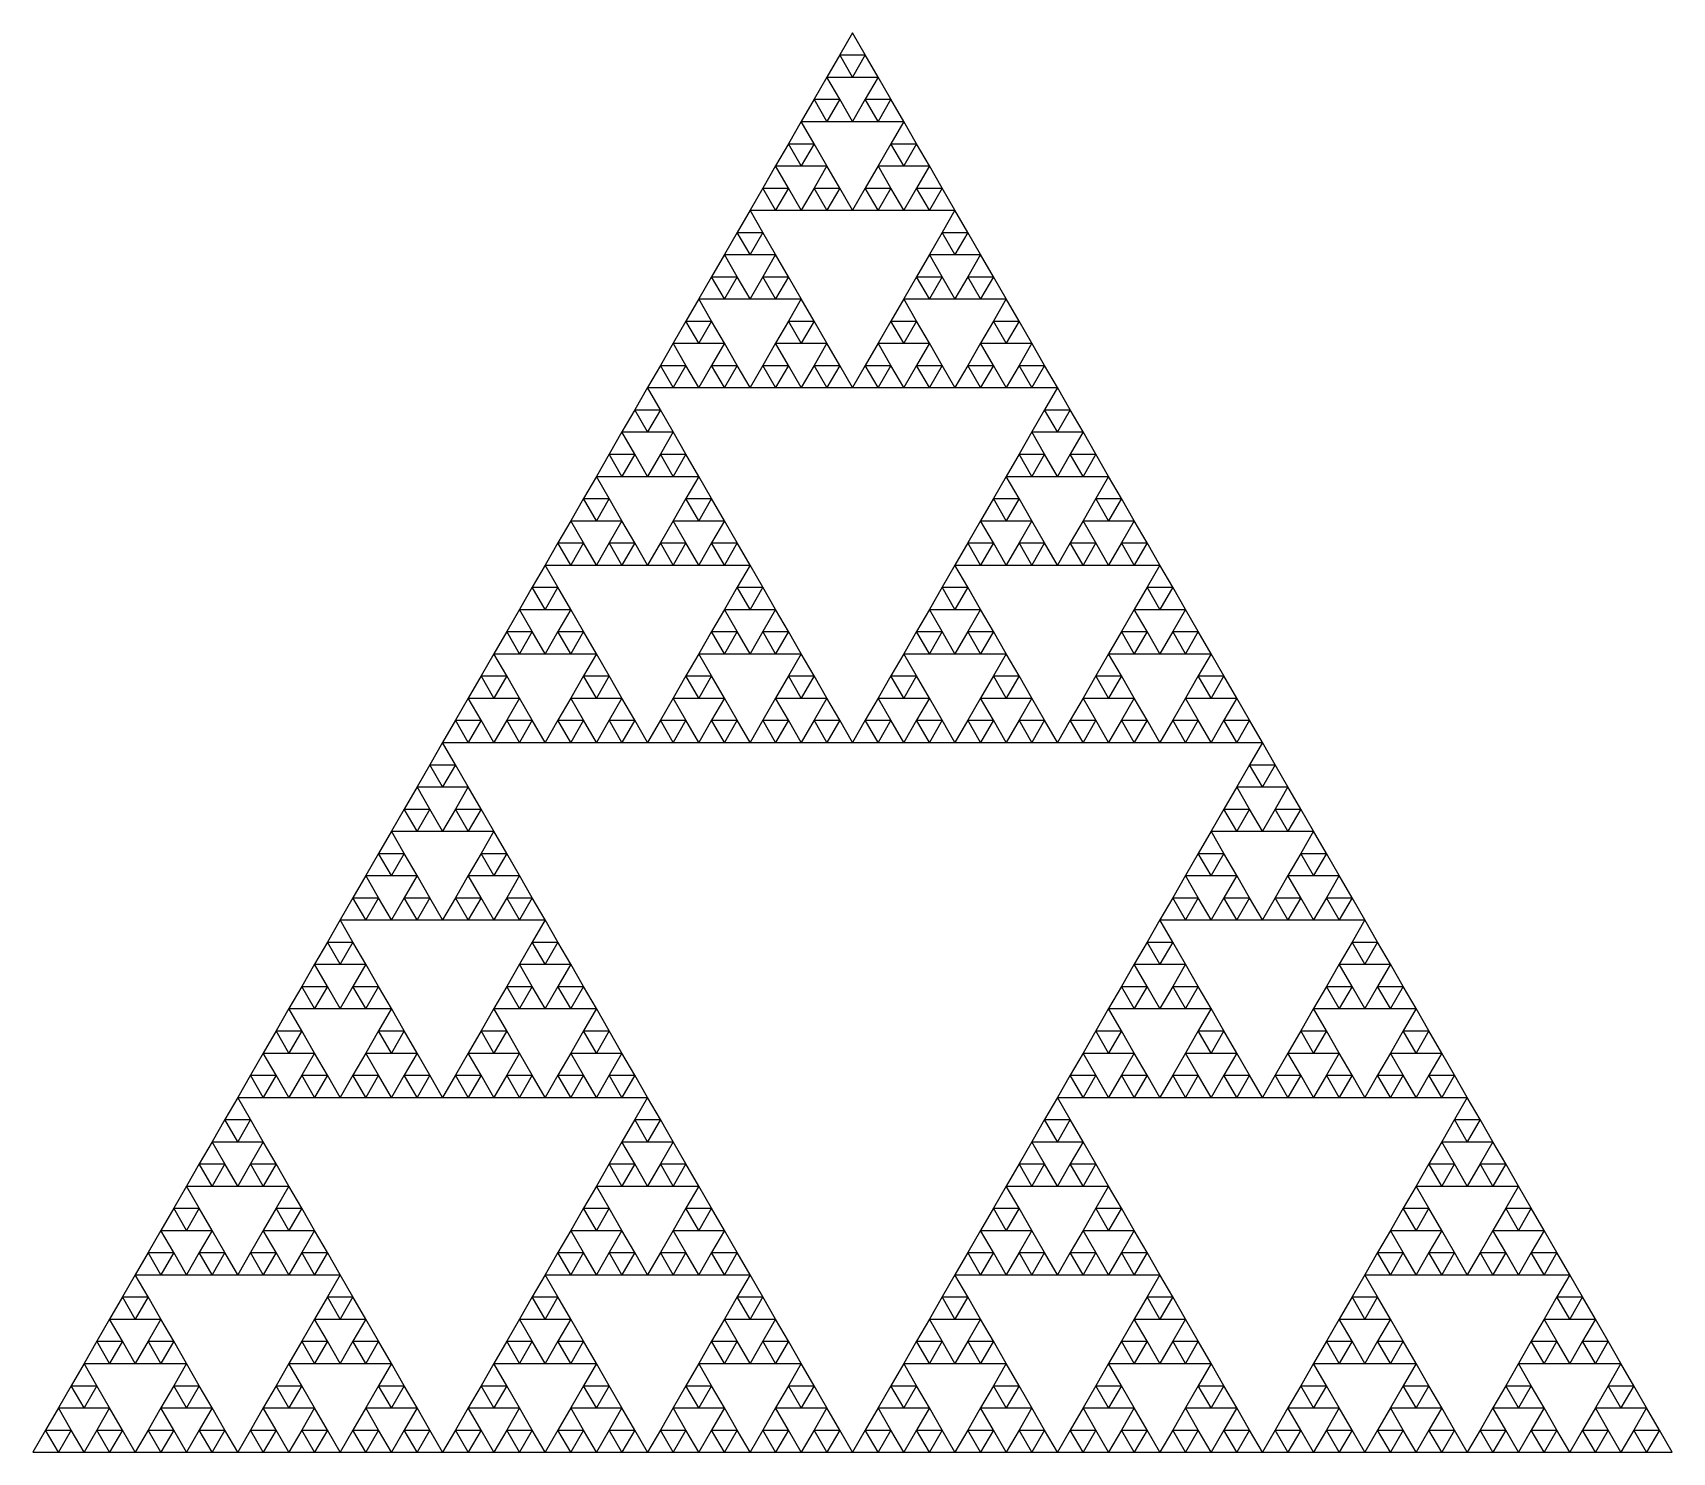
# Model space of a CAD drawing. Header units: metres. Extents: x -50 to 50, y -29 to 58.
import ezdxf

# ---------------------------------------------------------------- set-up
doc = ezdxf.new("R2010")
doc.units = ezdxf.units.M

msp = doc.modelspace()

# ---------------------------------------------------------------- linework, layer by layer
for p, q in [((0, 57.735), (-0.78125, 56.3819)), ((0.78125, 56.3819), (0, 57.735)), ((-0.78125, 56.3819), (-1.5625, 55.0287)), ((0, 55.0287), (-0.78125, 56.3819)), ((-0.78125, 56.3819), (0.78125, 56.3819)), ((0.78125, 56.3819), (0, 55.0287)), ((1.5625, 55.0287), (0.78125, 56.3819)), ((-1.5625, 55.0287), (-2.34375, 53.6755)), ((-0.78125, 53.6755), (-1.5625, 55.0287)), ((-1.5625, 55.0287), (0, 55.0287)), ((0, 55.0287), (1.5625, 55.0287)), ((1.5625, 55.0287), (0.78125, 53.6755)), ((2.34375, 53.6755), (1.5625, 55.0287)), ((-2.34375, 53.6755), (-3.125, 52.3224)), ((-1.5625, 52.3224), (-2.34375, 53.6755)), ((-2.34375, 53.6755), (-0.78125, 53.6755)), ((-0.78125, 53.6755), (-1.5625, 52.3224)), ((0, 52.3224), (-0.78125, 53.6755)), ((0.78125, 53.6755), (0, 52.3224)), ((1.5625, 52.3224), (0.78125, 53.6755)), ((0.78125, 53.6755), (2.34375, 53.6755)), ((2.34375, 53.6755), (1.5625, 52.3224)), ((3.125, 52.3224), (2.34375, 53.6755)), ((-3.125, 52.3224), (-3.90625, 50.9692)), ((-2.34375, 50.9692), (-3.125, 52.3224)), ((-3.125, 52.3224), (-1.5625, 52.3224)), ((-1.5625, 52.3224), (0, 52.3224)), ((0, 52.3224), (1.5625, 52.3224)), ((1.5625, 52.3224), (3.125, 52.3224)), ((3.125, 52.3224), (2.34375, 50.9692)), ((3.90625, 50.9692), (3.125, 52.3224)), ((-3.90625, 50.9692), (-4.6875, 49.616)), ((-3.125, 49.616), (-3.90625, 50.9692)), ((-3.90625, 50.9692), (-2.34375, 50.9692)), ((-2.34375, 50.9692), (-3.125, 49.616)), ((-1.5625, 49.616), (-2.34375, 50.9692)), ((2.34375, 50.9692), (1.5625, 49.616)), ((3.125, 49.616), (2.34375, 50.9692)), ((2.34375, 50.9692), (3.90625, 50.9692)), ((3.90625, 50.9692), (3.125, 49.616)), ((4.6875, 49.616), (3.90625, 50.9692)), ((-4.6875, 49.616), (-5.46875, 48.2629)), ((-3.90625, 48.2629), (-4.6875, 49.616)), ((-4.6875, 49.616), (-3.125, 49.616)), ((-3.125, 49.616), (-1.5625, 49.616)), ((-1.5625, 49.616), (-2.34375, 48.2629)), ((-0.78125, 48.2629), (-1.5625, 49.616)), ((1.5625, 49.616), (0.78125, 48.2629)), ((2.34375, 48.2629), (1.5625, 49.616)), ((1.5625, 49.616), (3.125, 49.616)), ((3.125, 49.616), (4.6875, 49.616)), ((4.6875, 49.616), (3.90625, 48.2629)), ((5.46875, 48.2629), (4.6875, 49.616)), ((-5.46875, 48.2629), (-6.25, 46.9097)), ((-4.6875, 46.9097), (-5.46875, 48.2629)), ((-5.46875, 48.2629), (-3.90625, 48.2629)), ((-3.90625, 48.2629), (-4.6875, 46.9097)), ((-3.125, 46.9097), (-3.90625, 48.2629)), ((-2.34375, 48.2629), (-3.125, 46.9097)), ((-1.5625, 46.9097), (-2.34375, 48.2629)), ((-2.34375, 48.2629), (-0.78125, 48.2629)), ((-0.78125, 48.2629), (-1.5625, 46.9097)), ((0, 46.9097), (-0.78125, 48.2629)), ((0.78125, 48.2629), (0, 46.9097)), ((1.5625, 46.9097), (0.78125, 48.2629)), ((0.78125, 48.2629), (2.34375, 48.2629)), ((2.34375, 48.2629), (1.5625, 46.9097)), ((3.125, 46.9097), (2.34375, 48.2629)), ((3.90625, 48.2629), (3.125, 46.9097)), ((4.6875, 46.9097), (3.90625, 48.2629)), ((3.90625, 48.2629), (5.46875, 48.2629)), ((5.46875, 48.2629), (4.6875, 46.9097)), ((6.25, 46.9097), (5.46875, 48.2629)), ((-6.25, 46.9097), (-7.03125, 45.5565)), ((-5.46875, 45.5565), (-6.25, 46.9097)), ((-6.25, 46.9097), (-4.6875, 46.9097)), ((-4.6875, 46.9097), (-3.125, 46.9097)), ((-3.125, 46.9097), (-1.5625, 46.9097)), ((-1.5625, 46.9097), (0, 46.9097)), ((0, 46.9097), (1.5625, 46.9097)), ((1.5625, 46.9097), (3.125, 46.9097)), ((3.125, 46.9097), (4.6875, 46.9097)), ((4.6875, 46.9097), (6.25, 46.9097)), ((6.25, 46.9097), (5.46875, 45.5565)), ((7.03125, 45.5565), (6.25, 46.9097)), ((-7.03125, 45.5565), (-7.8125, 44.2034)), ((-6.25, 44.2034), (-7.03125, 45.5565)), ((-7.03125, 45.5565), (-5.46875, 45.5565)), ((-5.46875, 45.5565), (-6.25, 44.2034)), ((-4.6875, 44.2034), (-5.46875, 45.5565)), ((5.46875, 45.5565), (4.6875, 44.2034)), ((6.25, 44.2034), (5.46875, 45.5565)), ((5.46875, 45.5565), (7.03125, 45.5565)), ((7.03125, 45.5565), (6.25, 44.2034)), ((7.8125, 44.2034), (7.03125, 45.5565)), ((-7.8125, 44.2034), (-8.59375, 42.8502)), ((-7.03125, 42.8502), (-7.8125, 44.2034)), ((-7.8125, 44.2034), (-6.25, 44.2034)), ((-6.25, 44.2034), (-4.6875, 44.2034)), ((-4.6875, 44.2034), (-5.46875, 42.8502)), ((-3.90625, 42.8502), (-4.6875, 44.2034)), ((4.6875, 44.2034), (3.90625, 42.8502)), ((5.46875, 42.8502), (4.6875, 44.2034)), ((4.6875, 44.2034), (6.25, 44.2034)), ((6.25, 44.2034), (7.8125, 44.2034)), ((7.8125, 44.2034), (7.03125, 42.8502)), ((8.59375, 42.8502), (7.8125, 44.2034)), ((-8.59375, 42.8502), (-9.375, 41.497)), ((-7.8125, 41.497), (-8.59375, 42.8502)), ((-8.59375, 42.8502), (-7.03125, 42.8502)), ((-7.03125, 42.8502), (-7.8125, 41.497)), ((-6.25, 41.497), (-7.03125, 42.8502)), ((-5.46875, 42.8502), (-6.25, 41.497)), ((-4.6875, 41.497), (-5.46875, 42.8502)), ((-5.46875, 42.8502), (-3.90625, 42.8502)), ((-3.90625, 42.8502), (-4.6875, 41.497)), ((-3.125, 41.497), (-3.90625, 42.8502)), ((3.90625, 42.8502), (3.125, 41.497)), ((4.6875, 41.497), (3.90625, 42.8502)), ((3.90625, 42.8502), (5.46875, 42.8502)), ((5.46875, 42.8502), (4.6875, 41.497)), ((6.25, 41.497), (5.46875, 42.8502)), ((7.03125, 42.8502), (6.25, 41.497)), ((7.8125, 41.497), (7.03125, 42.8502)), ((7.03125, 42.8502), (8.59375, 42.8502)), ((8.59375, 42.8502), (7.8125, 41.497)), ((9.375, 41.497), (8.59375, 42.8502)), ((-9.375, 41.497), (-10.1562, 40.1439)), ((-8.59375, 40.1439), (-9.375, 41.497)), ((-9.375, 41.497), (-7.8125, 41.497)), ((-7.8125, 41.497), (-6.25, 41.497)), ((-6.25, 41.497), (-4.6875, 41.497)), ((-4.6875, 41.497), (-3.125, 41.497)), ((-3.125, 41.497), (-3.90625, 40.1439)), ((-2.34375, 40.1439), (-3.125, 41.497)), ((3.125, 41.497), (2.34375, 40.1439)), ((3.90625, 40.1439), (3.125, 41.497)), ((3.125, 41.497), (4.6875, 41.497)), ((4.6875, 41.497), (6.25, 41.497)), ((6.25, 41.497), (7.8125, 41.497)), ((7.8125, 41.497), (9.375, 41.497)), ((9.375, 41.497), (8.59375, 40.1439)), ((10.1562, 40.1439), (9.375, 41.497)), ((-10.1562, 40.1439), (-10.9375, 38.7907)), ((-9.375, 38.7907), (-10.1562, 40.1439)), ((-10.1562, 40.1439), (-8.59375, 40.1439)), ((-8.59375, 40.1439), (-9.375, 38.7907)), ((-7.8125, 38.7907), (-8.59375, 40.1439)), ((-3.90625, 40.1439), (-4.6875, 38.7907)), ((-3.125, 38.7907), (-3.90625, 40.1439)), ((-3.90625, 40.1439), (-2.34375, 40.1439)), ((-2.34375, 40.1439), (-3.125, 38.7907)), ((-1.5625, 38.7907), (-2.34375, 40.1439)), ((2.34375, 40.1439), (1.5625, 38.7907)), ((3.125, 38.7907), (2.34375, 40.1439)), ((2.34375, 40.1439), (3.90625, 40.1439)), ((3.90625, 40.1439), (3.125, 38.7907)), ((4.6875, 38.7907), (3.90625, 40.1439)), ((8.59375, 40.1439), (7.8125, 38.7907)), ((9.375, 38.7907), (8.59375, 40.1439)), ((8.59375, 40.1439), (10.1562, 40.1439)), ((10.1562, 40.1439), (9.375, 38.7907)), ((10.9375, 38.7907), (10.1562, 40.1439)), ((-10.9375, 38.7907), (-11.7188, 37.4376)), ((-10.1562, 37.4376), (-10.9375, 38.7907)), ((-10.9375, 38.7907), (-9.375, 38.7907)), ((-9.375, 38.7907), (-7.8125, 38.7907)), ((-7.8125, 38.7907), (-8.59375, 37.4376)), ((-7.03125, 37.4376), (-7.8125, 38.7907)), ((-4.6875, 38.7907), (-5.46875, 37.4376)), ((-3.90625, 37.4376), (-4.6875, 38.7907)), ((-4.6875, 38.7907), (-3.125, 38.7907)), ((-3.125, 38.7907), (-1.5625, 38.7907)), ((-1.5625, 38.7907), (-2.34375, 37.4376)), ((-0.78125, 37.4376), (-1.5625, 38.7907)), ((1.5625, 38.7907), (0.78125, 37.4376)), ((2.34375, 37.4376), (1.5625, 38.7907)), ((1.5625, 38.7907), (3.125, 38.7907)), ((3.125, 38.7907), (4.6875, 38.7907)), ((4.6875, 38.7907), (3.90625, 37.4376)), ((5.46875, 37.4376), (4.6875, 38.7907)), ((7.8125, 38.7907), (7.03125, 37.4376)), ((8.59375, 37.4376), (7.8125, 38.7907)), ((7.8125, 38.7907), (9.375, 38.7907)), ((9.375, 38.7907), (10.9375, 38.7907)), ((10.9375, 38.7907), (10.1562, 37.4376)), ((11.7188, 37.4376), (10.9375, 38.7907)), ((-11.7188, 37.4376), (-12.5, 36.0844)), ((-10.9375, 36.0844), (-11.7188, 37.4376)), ((-11.7188, 37.4376), (-10.1562, 37.4376)), ((-10.1562, 37.4376), (-10.9375, 36.0844)), ((-9.375, 36.0844), (-10.1562, 37.4376)), ((-8.59375, 37.4376), (-9.375, 36.0844)), ((-7.8125, 36.0844), (-8.59375, 37.4376)), ((-8.59375, 37.4376), (-7.03125, 37.4376)), ((-7.03125, 37.4376), (-7.8125, 36.0844)), ((-6.25, 36.0844), (-7.03125, 37.4376)), ((-5.46875, 37.4376), (-6.25, 36.0844)), ((-4.6875, 36.0844), (-5.46875, 37.4376)), ((-5.46875, 37.4376), (-3.90625, 37.4376)), ((-3.90625, 37.4376), (-4.6875, 36.0844)), ((-3.125, 36.0844), (-3.90625, 37.4376)), ((-2.34375, 37.4376), (-3.125, 36.0844)), ((-1.5625, 36.0844), (-2.34375, 37.4376)), ((-2.34375, 37.4376), (-0.78125, 37.4376)), ((-0.78125, 37.4376), (-1.5625, 36.0844)), ((0, 36.0844), (-0.78125, 37.4376)), ((0.78125, 37.4376), (0, 36.0844)), ((1.5625, 36.0844), (0.78125, 37.4376)), ((0.78125, 37.4376), (2.34375, 37.4376)), ((2.34375, 37.4376), (1.5625, 36.0844)), ((3.125, 36.0844), (2.34375, 37.4376)), ((3.90625, 37.4376), (3.125, 36.0844)), ((4.6875, 36.0844), (3.90625, 37.4376)), ((3.90625, 37.4376), (5.46875, 37.4376)), ((5.46875, 37.4376), (4.6875, 36.0844)), ((6.25, 36.0844), (5.46875, 37.4376)), ((7.03125, 37.4376), (6.25, 36.0844)), ((7.8125, 36.0844), (7.03125, 37.4376)), ((7.03125, 37.4376), (8.59375, 37.4376)), ((8.59375, 37.4376), (7.8125, 36.0844)), ((9.375, 36.0844), (8.59375, 37.4376)), ((10.1562, 37.4376), (9.375, 36.0844)), ((10.9375, 36.0844), (10.1562, 37.4376)), ((10.1562, 37.4376), (11.7188, 37.4376)), ((11.7188, 37.4376), (10.9375, 36.0844)), ((12.5, 36.0844), (11.7188, 37.4376)), ((-12.5, 36.0844), (-13.2812, 34.7312)), ((-11.7188, 34.7312), (-12.5, 36.0844)), ((-12.5, 36.0844), (-10.9375, 36.0844)), ((-10.9375, 36.0844), (-9.375, 36.0844)), ((-9.375, 36.0844), (-7.8125, 36.0844)), ((-7.8125, 36.0844), (-6.25, 36.0844)), ((-6.25, 36.0844), (-4.6875, 36.0844)), ((-4.6875, 36.0844), (-3.125, 36.0844)), ((-3.125, 36.0844), (-1.5625, 36.0844)), ((-1.5625, 36.0844), (0, 36.0844)), ((0, 36.0844), (1.5625, 36.0844)), ((1.5625, 36.0844), (3.125, 36.0844)), ((3.125, 36.0844), (4.6875, 36.0844)), ((4.6875, 36.0844), (6.25, 36.0844)), ((6.25, 36.0844), (7.8125, 36.0844)), ((7.8125, 36.0844), (9.375, 36.0844)), ((9.375, 36.0844), (10.9375, 36.0844)), ((10.9375, 36.0844), (12.5, 36.0844)), ((12.5, 36.0844), (11.7188, 34.7312)), ((13.2812, 34.7312), (12.5, 36.0844)), ((-13.2812, 34.7312), (-14.0625, 33.3781)), ((-12.5, 33.3781), (-13.2812, 34.7312)), ((-13.2812, 34.7312), (-11.7188, 34.7312)), ((-11.7188, 34.7312), (-12.5, 33.3781)), ((-10.9375, 33.3781), (-11.7188, 34.7312)), ((11.7188, 34.7312), (10.9375, 33.3781)), ((12.5, 33.3781), (11.7188, 34.7312)), ((11.7188, 34.7312), (13.2812, 34.7312)), ((13.2812, 34.7312), (12.5, 33.3781)), ((14.0625, 33.3781), (13.2812, 34.7312)), ((-14.0625, 33.3781), (-14.8438, 32.0249)), ((-13.2812, 32.0249), (-14.0625, 33.3781)), ((-14.0625, 33.3781), (-12.5, 33.3781)), ((-12.5, 33.3781), (-10.9375, 33.3781)), ((-10.9375, 33.3781), (-11.7188, 32.0249)), ((-10.1562, 32.0249), (-10.9375, 33.3781)), ((10.9375, 33.3781), (10.1562, 32.0249)), ((11.7188, 32.0249), (10.9375, 33.3781)), ((10.9375, 33.3781), (12.5, 33.3781)), ((12.5, 33.3781), (14.0625, 33.3781)), ((14.0625, 33.3781), (13.2812, 32.0249)), ((14.8438, 32.0249), (14.0625, 33.3781)), ((-14.8438, 32.0249), (-15.625, 30.6717)), ((-14.0625, 30.6717), (-14.8438, 32.0249)), ((-14.8438, 32.0249), (-13.2812, 32.0249)), ((-13.2812, 32.0249), (-14.0625, 30.6717)), ((-12.5, 30.6717), (-13.2812, 32.0249)), ((-11.7188, 32.0249), (-12.5, 30.6717)), ((-10.9375, 30.6717), (-11.7188, 32.0249)), ((-11.7188, 32.0249), (-10.1562, 32.0249)), ((-10.1562, 32.0249), (-10.9375, 30.6717)), ((-9.375, 30.6717), (-10.1562, 32.0249)), ((10.1562, 32.0249), (9.375, 30.6717)), ((10.9375, 30.6717), (10.1562, 32.0249)), ((10.1562, 32.0249), (11.7188, 32.0249)), ((11.7188, 32.0249), (10.9375, 30.6717)), ((12.5, 30.6717), (11.7188, 32.0249)), ((13.2812, 32.0249), (12.5, 30.6717)), ((14.0625, 30.6717), (13.2812, 32.0249)), ((13.2812, 32.0249), (14.8438, 32.0249)), ((14.8438, 32.0249), (14.0625, 30.6717)), ((15.625, 30.6717), (14.8438, 32.0249)), ((-15.625, 30.6717), (-16.4062, 29.3186)), ((-14.8438, 29.3186), (-15.625, 30.6717)), ((-15.625, 30.6717), (-14.0625, 30.6717)), ((-14.0625, 30.6717), (-12.5, 30.6717)), ((-12.5, 30.6717), (-10.9375, 30.6717)), ((-10.9375, 30.6717), (-9.375, 30.6717)), ((-9.375, 30.6717), (-10.1562, 29.3186)), ((-8.59375, 29.3186), (-9.375, 30.6717)), ((9.375, 30.6717), (8.59375, 29.3186)), ((10.1562, 29.3186), (9.375, 30.6717)), ((9.375, 30.6717), (10.9375, 30.6717)), ((10.9375, 30.6717), (12.5, 30.6717)), ((12.5, 30.6717), (14.0625, 30.6717)), ((14.0625, 30.6717), (15.625, 30.6717)), ((15.625, 30.6717), (14.8438, 29.3186)), ((16.4062, 29.3186), (15.625, 30.6717)), ((-16.4062, 29.3186), (-17.1875, 27.9654)), ((-15.625, 27.9654), (-16.4062, 29.3186)), ((-16.4062, 29.3186), (-14.8438, 29.3186)), ((-14.8438, 29.3186), (-15.625, 27.9654)), ((-14.0625, 27.9654), (-14.8438, 29.3186)), ((-10.1562, 29.3186), (-10.9375, 27.9654)), ((-9.375, 27.9654), (-10.1562, 29.3186)), ((-10.1562, 29.3186), (-8.59375, 29.3186)), ((-8.59375, 29.3186), (-9.375, 27.9654)), ((-7.8125, 27.9654), (-8.59375, 29.3186)), ((8.59375, 29.3186), (7.8125, 27.9654)), ((9.375, 27.9654), (8.59375, 29.3186)), ((8.59375, 29.3186), (10.1562, 29.3186)), ((10.1562, 29.3186), (9.375, 27.9654)), ((10.9375, 27.9654), (10.1562, 29.3186)), ((14.8438, 29.3186), (14.0625, 27.9654)), ((15.625, 27.9654), (14.8438, 29.3186)), ((14.8438, 29.3186), (16.4062, 29.3186)), ((16.4062, 29.3186), (15.625, 27.9654)), ((17.1875, 27.9654), (16.4062, 29.3186)), ((-17.1875, 27.9654), (-17.9688, 26.6122)), ((-16.4062, 26.6122), (-17.1875, 27.9654)), ((-17.1875, 27.9654), (-15.625, 27.9654)), ((-15.625, 27.9654), (-14.0625, 27.9654)), ((-14.0625, 27.9654), (-14.8438, 26.6122)), ((-13.2812, 26.6122), (-14.0625, 27.9654)), ((-10.9375, 27.9654), (-11.7188, 26.6122)), ((-10.1562, 26.6122), (-10.9375, 27.9654)), ((-10.9375, 27.9654), (-9.375, 27.9654)), ((-9.375, 27.9654), (-7.8125, 27.9654)), ((-7.8125, 27.9654), (-8.59375, 26.6122)), ((-7.03125, 26.6122), (-7.8125, 27.9654)), ((7.8125, 27.9654), (7.03125, 26.6122)), ((8.59375, 26.6122), (7.8125, 27.9654)), ((7.8125, 27.9654), (9.375, 27.9654)), ((9.375, 27.9654), (10.9375, 27.9654)), ((10.9375, 27.9654), (10.1562, 26.6122)), ((11.7188, 26.6122), (10.9375, 27.9654)), ((14.0625, 27.9654), (13.2812, 26.6122)), ((14.8438, 26.6122), (14.0625, 27.9654)), ((14.0625, 27.9654), (15.625, 27.9654)), ((15.625, 27.9654), (17.1875, 27.9654)), ((17.1875, 27.9654), (16.4062, 26.6122)), ((17.9688, 26.6122), (17.1875, 27.9654)), ((-17.9688, 26.6122), (-18.75, 25.2591)), ((-17.1875, 25.2591), (-17.9688, 26.6122)), ((-17.9688, 26.6122), (-16.4062, 26.6122)), ((-16.4062, 26.6122), (-17.1875, 25.2591)), ((-15.625, 25.2591), (-16.4062, 26.6122)), ((-14.8438, 26.6122), (-15.625, 25.2591)), ((-14.0625, 25.2591), (-14.8438, 26.6122)), ((-14.8438, 26.6122), (-13.2812, 26.6122)), ((-13.2812, 26.6122), (-14.0625, 25.2591)), ((-12.5, 25.2591), (-13.2812, 26.6122)), ((-11.7188, 26.6122), (-12.5, 25.2591)), ((-10.9375, 25.2591), (-11.7188, 26.6122)), ((-11.7188, 26.6122), (-10.1562, 26.6122)), ((-10.1562, 26.6122), (-10.9375, 25.2591)), ((-9.375, 25.2591), (-10.1562, 26.6122)), ((-8.59375, 26.6122), (-9.375, 25.2591)), ((-7.8125, 25.2591), (-8.59375, 26.6122)), ((-8.59375, 26.6122), (-7.03125, 26.6122)), ((-7.03125, 26.6122), (-7.8125, 25.2591)), ((-6.25, 25.2591), (-7.03125, 26.6122)), ((7.03125, 26.6122), (6.25, 25.2591)), ((7.8125, 25.2591), (7.03125, 26.6122)), ((7.03125, 26.6122), (8.59375, 26.6122)), ((8.59375, 26.6122), (7.8125, 25.2591)), ((9.375, 25.2591), (8.59375, 26.6122)), ((10.1562, 26.6122), (9.375, 25.2591)), ((10.9375, 25.2591), (10.1562, 26.6122)), ((10.1562, 26.6122), (11.7188, 26.6122)), ((11.7188, 26.6122), (10.9375, 25.2591)), ((12.5, 25.2591), (11.7188, 26.6122)), ((13.2812, 26.6122), (12.5, 25.2591)), ((14.0625, 25.2591), (13.2812, 26.6122)), ((13.2812, 26.6122), (14.8438, 26.6122)), ((14.8438, 26.6122), (14.0625, 25.2591)), ((15.625, 25.2591), (14.8438, 26.6122)), ((16.4062, 26.6122), (15.625, 25.2591)), ((17.1875, 25.2591), (16.4062, 26.6122)), ((16.4062, 26.6122), (17.9688, 26.6122)), ((17.9688, 26.6122), (17.1875, 25.2591)), ((18.75, 25.2591), (17.9688, 26.6122)), ((-18.75, 25.2591), (-19.5312, 23.9059)), ((-17.9688, 23.9059), (-18.75, 25.2591)), ((-18.75, 25.2591), (-17.1875, 25.2591)), ((-17.1875, 25.2591), (-15.625, 25.2591)), ((-15.625, 25.2591), (-14.0625, 25.2591)), ((-14.0625, 25.2591), (-12.5, 25.2591)), ((-12.5, 25.2591), (-10.9375, 25.2591)), ((-10.9375, 25.2591), (-9.375, 25.2591)), ((-9.375, 25.2591), (-7.8125, 25.2591)), ((-7.8125, 25.2591), (-6.25, 25.2591)), ((-6.25, 25.2591), (-7.03125, 23.9059)), ((-5.46875, 23.9059), (-6.25, 25.2591)), ((6.25, 25.2591), (5.46875, 23.9059)), ((7.03125, 23.9059), (6.25, 25.2591)), ((6.25, 25.2591), (7.8125, 25.2591)), ((7.8125, 25.2591), (9.375, 25.2591)), ((9.375, 25.2591), (10.9375, 25.2591)), ((10.9375, 25.2591), (12.5, 25.2591)), ((12.5, 25.2591), (14.0625, 25.2591)), ((14.0625, 25.2591), (15.625, 25.2591)), ((15.625, 25.2591), (17.1875, 25.2591)), ((17.1875, 25.2591), (18.75, 25.2591)), ((18.75, 25.2591), (17.9688, 23.9059)), ((19.5312, 23.9059), (18.75, 25.2591)), ((-19.5312, 23.9059), (-20.3125, 22.5527)), ((-18.75, 22.5527), (-19.5312, 23.9059)), ((-19.5312, 23.9059), (-17.9688, 23.9059)), ((-17.9688, 23.9059), (-18.75, 22.5527)), ((-17.1875, 22.5527), (-17.9688, 23.9059)), ((-7.03125, 23.9059), (-7.8125, 22.5527)), ((-6.25, 22.5527), (-7.03125, 23.9059)), ((-7.03125, 23.9059), (-5.46875, 23.9059)), ((-5.46875, 23.9059), (-6.25, 22.5527)), ((-4.6875, 22.5527), (-5.46875, 23.9059)), ((5.46875, 23.9059), (4.6875, 22.5527)), ((6.25, 22.5527), (5.46875, 23.9059)), ((5.46875, 23.9059), (7.03125, 23.9059)), ((7.03125, 23.9059), (6.25, 22.5527)), ((7.8125, 22.5527), (7.03125, 23.9059)), ((17.9688, 23.9059), (17.1875, 22.5527)), ((18.75, 22.5527), (17.9688, 23.9059)), ((17.9688, 23.9059), (19.5312, 23.9059)), ((19.5312, 23.9059), (18.75, 22.5527)), ((20.3125, 22.5527), (19.5312, 23.9059)), ((-20.3125, 22.5527), (-21.0938, 21.1996)), ((-19.5312, 21.1996), (-20.3125, 22.5527)), ((-20.3125, 22.5527), (-18.75, 22.5527)), ((-18.75, 22.5527), (-17.1875, 22.5527)), ((-17.1875, 22.5527), (-17.9688, 21.1996)), ((-16.4062, 21.1996), (-17.1875, 22.5527)), ((-7.8125, 22.5527), (-8.59375, 21.1996)), ((-7.03125, 21.1996), (-7.8125, 22.5527)), ((-7.8125, 22.5527), (-6.25, 22.5527)), ((-6.25, 22.5527), (-4.6875, 22.5527)), ((-4.6875, 22.5527), (-5.46875, 21.1996)), ((-3.90625, 21.1996), (-4.6875, 22.5527)), ((4.6875, 22.5527), (3.90625, 21.1996)), ((5.46875, 21.1996), (4.6875, 22.5527)), ((4.6875, 22.5527), (6.25, 22.5527)), ((6.25, 22.5527), (7.8125, 22.5527)), ((7.8125, 22.5527), (7.03125, 21.1996)), ((8.59375, 21.1996), (7.8125, 22.5527)), ((17.1875, 22.5527), (16.4062, 21.1996)), ((17.9688, 21.1996), (17.1875, 22.5527)), ((17.1875, 22.5527), (18.75, 22.5527)), ((18.75, 22.5527), (20.3125, 22.5527)), ((20.3125, 22.5527), (19.5312, 21.1996)), ((21.0938, 21.1996), (20.3125, 22.5527)), ((-21.0938, 21.1996), (-21.875, 19.8464)), ((-20.3125, 19.8464), (-21.0938, 21.1996)), ((-21.0938, 21.1996), (-19.5312, 21.1996)), ((-19.5312, 21.1996), (-20.3125, 19.8464)), ((-18.75, 19.8464), (-19.5312, 21.1996)), ((-17.9688, 21.1996), (-18.75, 19.8464)), ((-17.1875, 19.8464), (-17.9688, 21.1996)), ((-17.9688, 21.1996), (-16.4062, 21.1996)), ((-16.4062, 21.1996), (-17.1875, 19.8464)), ((-15.625, 19.8464), (-16.4062, 21.1996)), ((-8.59375, 21.1996), (-9.375, 19.8464)), ((-7.8125, 19.8464), (-8.59375, 21.1996)), ((-8.59375, 21.1996), (-7.03125, 21.1996)), ((-7.03125, 21.1996), (-7.8125, 19.8464)), ((-6.25, 19.8464), (-7.03125, 21.1996)), ((-5.46875, 21.1996), (-6.25, 19.8464)), ((-4.6875, 19.8464), (-5.46875, 21.1996)), ((-5.46875, 21.1996), (-3.90625, 21.1996)), ((-3.90625, 21.1996), (-4.6875, 19.8464)), ((-3.125, 19.8464), (-3.90625, 21.1996)), ((3.90625, 21.1996), (3.125, 19.8464)), ((4.6875, 19.8464), (3.90625, 21.1996)), ((3.90625, 21.1996), (5.46875, 21.1996)), ((5.46875, 21.1996), (4.6875, 19.8464)), ((6.25, 19.8464), (5.46875, 21.1996)), ((7.03125, 21.1996), (6.25, 19.8464)), ((7.8125, 19.8464), (7.03125, 21.1996)), ((7.03125, 21.1996), (8.59375, 21.1996)), ((8.59375, 21.1996), (7.8125, 19.8464)), ((9.375, 19.8464), (8.59375, 21.1996)), ((16.4062, 21.1996), (15.625, 19.8464)), ((17.1875, 19.8464), (16.4062, 21.1996)), ((16.4062, 21.1996), (17.9688, 21.1996)), ((17.9688, 21.1996), (17.1875, 19.8464)), ((18.75, 19.8464), (17.9688, 21.1996)), ((19.5312, 21.1996), (18.75, 19.8464)), ((20.3125, 19.8464), (19.5312, 21.1996)), ((19.5312, 21.1996), (21.0938, 21.1996)), ((21.0938, 21.1996), (20.3125, 19.8464)), ((21.875, 19.8464), (21.0938, 21.1996)), ((-21.875, 19.8464), (-22.6562, 18.4933)), ((-21.0938, 18.4933), (-21.875, 19.8464)), ((-21.875, 19.8464), (-20.3125, 19.8464)), ((-20.3125, 19.8464), (-18.75, 19.8464)), ((-18.75, 19.8464), (-17.1875, 19.8464)), ((-17.1875, 19.8464), (-15.625, 19.8464)), ((-15.625, 19.8464), (-16.4062, 18.4933)), ((-14.8438, 18.4933), (-15.625, 19.8464)), ((-9.375, 19.8464), (-10.1562, 18.4933)), ((-8.59375, 18.4933), (-9.375, 19.8464)), ((-9.375, 19.8464), (-7.8125, 19.8464)), ((-7.8125, 19.8464), (-6.25, 19.8464)), ((-6.25, 19.8464), (-4.6875, 19.8464)), ((-4.6875, 19.8464), (-3.125, 19.8464)), ((-3.125, 19.8464), (-3.90625, 18.4933)), ((-2.34375, 18.4933), (-3.125, 19.8464)), ((3.125, 19.8464), (2.34375, 18.4933)), ((3.90625, 18.4933), (3.125, 19.8464)), ((3.125, 19.8464), (4.6875, 19.8464)), ((4.6875, 19.8464), (6.25, 19.8464)), ((6.25, 19.8464), (7.8125, 19.8464)), ((7.8125, 19.8464), (9.375, 19.8464)), ((9.375, 19.8464), (8.59375, 18.4933)), ((10.1562, 18.4933), (9.375, 19.8464)), ((15.625, 19.8464), (14.8438, 18.4933)), ((16.4062, 18.4933), (15.625, 19.8464)), ((15.625, 19.8464), (17.1875, 19.8464)), ((17.1875, 19.8464), (18.75, 19.8464)), ((18.75, 19.8464), (20.3125, 19.8464)), ((20.3125, 19.8464), (21.875, 19.8464)), ((21.875, 19.8464), (21.0938, 18.4933)), ((22.6562, 18.4933), (21.875, 19.8464)), ((-22.6562, 18.4933), (-23.4375, 17.1401)), ((-21.875, 17.1401), (-22.6562, 18.4933)), ((-22.6562, 18.4933), (-21.0938, 18.4933)), ((-21.0938, 18.4933), (-21.875, 17.1401)), ((-20.3125, 17.1401), (-21.0938, 18.4933)), ((-16.4062, 18.4933), (-17.1875, 17.1401)), ((-15.625, 17.1401), (-16.4062, 18.4933)), ((-16.4062, 18.4933), (-14.8438, 18.4933)), ((-14.8438, 18.4933), (-15.625, 17.1401)), ((-14.0625, 17.1401), (-14.8438, 18.4933)), ((-10.1562, 18.4933), (-10.9375, 17.1401)), ((-9.375, 17.1401), (-10.1562, 18.4933)), ((-10.1562, 18.4933), (-8.59375, 18.4933)), ((-8.59375, 18.4933), (-9.375, 17.1401)), ((-7.8125, 17.1401), (-8.59375, 18.4933)), ((-3.90625, 18.4933), (-4.6875, 17.1401)), ((-3.125, 17.1401), (-3.90625, 18.4933)), ((-3.90625, 18.4933), (-2.34375, 18.4933)), ((-2.34375, 18.4933), (-3.125, 17.1401)), ((-1.5625, 17.1401), (-2.34375, 18.4933)), ((2.34375, 18.4933), (1.5625, 17.1401)), ((3.125, 17.1401), (2.34375, 18.4933)), ((2.34375, 18.4933), (3.90625, 18.4933)), ((3.90625, 18.4933), (3.125, 17.1401)), ((4.6875, 17.1401), (3.90625, 18.4933)), ((8.59375, 18.4933), (7.8125, 17.1401)), ((9.375, 17.1401), (8.59375, 18.4933)), ((8.59375, 18.4933), (10.1562, 18.4933)), ((10.1562, 18.4933), (9.375, 17.1401)), ((10.9375, 17.1401), (10.1562, 18.4933)), ((14.8438, 18.4933), (14.0625, 17.1401)), ((15.625, 17.1401), (14.8438, 18.4933)), ((14.8438, 18.4933), (16.4062, 18.4933)), ((16.4062, 18.4933), (15.625, 17.1401)), ((17.1875, 17.1401), (16.4062, 18.4933)), ((21.0938, 18.4933), (20.3125, 17.1401)), ((21.875, 17.1401), (21.0938, 18.4933)), ((21.0938, 18.4933), (22.6562, 18.4933)), ((22.6562, 18.4933), (21.875, 17.1401)), ((23.4375, 17.1401), (22.6562, 18.4933)), ((-23.4375, 17.1401), (-24.2188, 15.7869)), ((-22.6562, 15.7869), (-23.4375, 17.1401)), ((-23.4375, 17.1401), (-21.875, 17.1401)), ((-21.875, 17.1401), (-20.3125, 17.1401)), ((-20.3125, 17.1401), (-21.0938, 15.7869)), ((-19.5312, 15.7869), (-20.3125, 17.1401)), ((-17.1875, 17.1401), (-17.9688, 15.7869)), ((-16.4062, 15.7869), (-17.1875, 17.1401)), ((-17.1875, 17.1401), (-15.625, 17.1401)), ((-15.625, 17.1401), (-14.0625, 17.1401)), ((-14.0625, 17.1401), (-14.8438, 15.7869)), ((-13.2812, 15.7869), (-14.0625, 17.1401)), ((-10.9375, 17.1401), (-11.7188, 15.7869)), ((-10.1562, 15.7869), (-10.9375, 17.1401)), ((-10.9375, 17.1401), (-9.375, 17.1401)), ((-9.375, 17.1401), (-7.8125, 17.1401)), ((-7.8125, 17.1401), (-8.59375, 15.7869)), ((-7.03125, 15.7869), (-7.8125, 17.1401)), ((-4.6875, 17.1401), (-5.46875, 15.7869)), ((-3.90625, 15.7869), (-4.6875, 17.1401)), ((-4.6875, 17.1401), (-3.125, 17.1401)), ((-3.125, 17.1401), (-1.5625, 17.1401)), ((-1.5625, 17.1401), (-2.34375, 15.7869)), ((-0.78125, 15.7869), (-1.5625, 17.1401)), ((1.5625, 17.1401), (0.78125, 15.7869)), ((2.34375, 15.7869), (1.5625, 17.1401)), ((1.5625, 17.1401), (3.125, 17.1401)), ((3.125, 17.1401), (4.6875, 17.1401)), ((4.6875, 17.1401), (3.90625, 15.7869)), ((5.46875, 15.7869), (4.6875, 17.1401)), ((7.8125, 17.1401), (7.03125, 15.7869)), ((8.59375, 15.7869), (7.8125, 17.1401)), ((7.8125, 17.1401), (9.375, 17.1401)), ((9.375, 17.1401), (10.9375, 17.1401)), ((10.9375, 17.1401), (10.1562, 15.7869)), ((11.7188, 15.7869), (10.9375, 17.1401)), ((14.0625, 17.1401), (13.2812, 15.7869)), ((14.8438, 15.7869), (14.0625, 17.1401)), ((14.0625, 17.1401), (15.625, 17.1401)), ((15.625, 17.1401), (17.1875, 17.1401)), ((17.1875, 17.1401), (16.4062, 15.7869)), ((17.9688, 15.7869), (17.1875, 17.1401)), ((20.3125, 17.1401), (19.5312, 15.7869)), ((21.0938, 15.7869), (20.3125, 17.1401)), ((20.3125, 17.1401), (21.875, 17.1401)), ((21.875, 17.1401), (23.4375, 17.1401)), ((23.4375, 17.1401), (22.6562, 15.7869)), ((24.2188, 15.7869), (23.4375, 17.1401)), ((-24.2188, 15.7869), (-25, 14.4338)), ((-23.4375, 14.4338), (-24.2188, 15.7869)), ((-24.2188, 15.7869), (-22.6562, 15.7869)), ((-22.6562, 15.7869), (-23.4375, 14.4338)), ((-21.875, 14.4338), (-22.6562, 15.7869)), ((-21.0938, 15.7869), (-21.875, 14.4338)), ((-20.3125, 14.4338), (-21.0938, 15.7869)), ((-21.0938, 15.7869), (-19.5312, 15.7869)), ((-19.5312, 15.7869), (-20.3125, 14.4338)), ((-18.75, 14.4338), (-19.5312, 15.7869)), ((-17.9688, 15.7869), (-18.75, 14.4338)), ((-17.1875, 14.4338), (-17.9688, 15.7869)), ((-17.9688, 15.7869), (-16.4062, 15.7869)), ((-16.4062, 15.7869), (-17.1875, 14.4338)), ((-15.625, 14.4338), (-16.4062, 15.7869)), ((-14.8438, 15.7869), (-15.625, 14.4338)), ((-14.0625, 14.4338), (-14.8438, 15.7869)), ((-14.8438, 15.7869), (-13.2812, 15.7869)), ((-13.2812, 15.7869), (-14.0625, 14.4338)), ((-12.5, 14.4338), (-13.2812, 15.7869)), ((-11.7188, 15.7869), (-12.5, 14.4338)), ((-10.9375, 14.4338), (-11.7188, 15.7869)), ((-11.7188, 15.7869), (-10.1562, 15.7869)), ((-10.1562, 15.7869), (-10.9375, 14.4338)), ((-9.375, 14.4338), (-10.1562, 15.7869)), ((-8.59375, 15.7869), (-9.375, 14.4338)), ((-7.8125, 14.4338), (-8.59375, 15.7869)), ((-8.59375, 15.7869), (-7.03125, 15.7869)), ((-7.03125, 15.7869), (-7.8125, 14.4338)), ((-6.25, 14.4338), (-7.03125, 15.7869)), ((-5.46875, 15.7869), (-6.25, 14.4338)), ((-4.6875, 14.4338), (-5.46875, 15.7869)), ((-5.46875, 15.7869), (-3.90625, 15.7869)), ((-3.90625, 15.7869), (-4.6875, 14.4338)), ((-3.125, 14.4338), (-3.90625, 15.7869)), ((-2.34375, 15.7869), (-3.125, 14.4338)), ((-1.5625, 14.4338), (-2.34375, 15.7869)), ((-2.34375, 15.7869), (-0.78125, 15.7869)), ((-0.78125, 15.7869), (-1.5625, 14.4338)), ((0, 14.4338), (-0.78125, 15.7869)), ((0.78125, 15.7869), (0, 14.4338)), ((1.5625, 14.4338), (0.78125, 15.7869)), ((0.78125, 15.7869), (2.34375, 15.7869)), ((2.34375, 15.7869), (1.5625, 14.4338)), ((3.125, 14.4338), (2.34375, 15.7869)), ((3.90625, 15.7869), (3.125, 14.4338)), ((4.6875, 14.4338), (3.90625, 15.7869)), ((3.90625, 15.7869), (5.46875, 15.7869)), ((5.46875, 15.7869), (4.6875, 14.4338)), ((6.25, 14.4338), (5.46875, 15.7869)), ((7.03125, 15.7869), (6.25, 14.4338)), ((7.8125, 14.4338), (7.03125, 15.7869)), ((7.03125, 15.7869), (8.59375, 15.7869)), ((8.59375, 15.7869), (7.8125, 14.4338)), ((9.375, 14.4338), (8.59375, 15.7869)), ((10.1562, 15.7869), (9.375, 14.4338)), ((10.9375, 14.4338), (10.1562, 15.7869)), ((10.1562, 15.7869), (11.7188, 15.7869)), ((11.7188, 15.7869), (10.9375, 14.4338)), ((12.5, 14.4338), (11.7188, 15.7869)), ((13.2812, 15.7869), (12.5, 14.4338)), ((14.0625, 14.4338), (13.2812, 15.7869)), ((13.2812, 15.7869), (14.8438, 15.7869)), ((14.8438, 15.7869), (14.0625, 14.4338)), ((15.625, 14.4338), (14.8438, 15.7869)), ((16.4062, 15.7869), (15.625, 14.4338)), ((17.1875, 14.4338), (16.4062, 15.7869)), ((16.4062, 15.7869), (17.9688, 15.7869)), ((17.9688, 15.7869), (17.1875, 14.4338)), ((18.75, 14.4338), (17.9688, 15.7869)), ((19.5312, 15.7869), (18.75, 14.4338)), ((20.3125, 14.4338), (19.5312, 15.7869)), ((19.5312, 15.7869), (21.0938, 15.7869)), ((21.0938, 15.7869), (20.3125, 14.4338)), ((21.875, 14.4338), (21.0938, 15.7869)), ((22.6562, 15.7869), (21.875, 14.4338)), ((23.4375, 14.4338), (22.6562, 15.7869)), ((22.6562, 15.7869), (24.2188, 15.7869)), ((24.2188, 15.7869), (23.4375, 14.4338)), ((25, 14.4338), (24.2188, 15.7869)), ((-25, 14.4338), (-25.7812, 13.0806)), ((-24.2188, 13.0806), (-25, 14.4338)), ((-25, 14.4338), (-23.4375, 14.4338)), ((-23.4375, 14.4338), (-21.875, 14.4338)), ((-21.875, 14.4338), (-20.3125, 14.4338)), ((-20.3125, 14.4338), (-18.75, 14.4338)), ((-18.75, 14.4338), (-17.1875, 14.4338)), ((-17.1875, 14.4338), (-15.625, 14.4338)), ((-15.625, 14.4338), (-14.0625, 14.4338)), ((-14.0625, 14.4338), (-12.5, 14.4338)), ((-12.5, 14.4338), (-10.9375, 14.4338)), ((-10.9375, 14.4338), (-9.375, 14.4338)), ((-9.375, 14.4338), (-7.8125, 14.4338)), ((-7.8125, 14.4338), (-6.25, 14.4338)), ((-6.25, 14.4338), (-4.6875, 14.4338)), ((-4.6875, 14.4338), (-3.125, 14.4338)), ((-3.125, 14.4338), (-1.5625, 14.4338)), ((-1.5625, 14.4338), (0, 14.4338)), ((0, 14.4338), (1.5625, 14.4338)), ((1.5625, 14.4338), (3.125, 14.4338)), ((3.125, 14.4338), (4.6875, 14.4338)), ((4.6875, 14.4338), (6.25, 14.4338)), ((6.25, 14.4338), (7.8125, 14.4338)), ((7.8125, 14.4338), (9.375, 14.4338)), ((9.375, 14.4338), (10.9375, 14.4338)), ((10.9375, 14.4338), (12.5, 14.4338)), ((12.5, 14.4338), (14.0625, 14.4338)), ((14.0625, 14.4338), (15.625, 14.4338)), ((15.625, 14.4338), (17.1875, 14.4338)), ((17.1875, 14.4338), (18.75, 14.4338)), ((18.75, 14.4338), (20.3125, 14.4338)), ((20.3125, 14.4338), (21.875, 14.4338)), ((21.875, 14.4338), (23.4375, 14.4338)), ((23.4375, 14.4338), (25, 14.4338)), ((25, 14.4338), (24.2188, 13.0806)), ((25.7812, 13.0806), (25, 14.4338)), ((-25.7812, 13.0806), (-26.5625, 11.7274)), ((-25, 11.7274), (-25.7812, 13.0806)), ((-25.7812, 13.0806), (-24.2188, 13.0806)), ((-24.2188, 13.0806), (-25, 11.7274)), ((-23.4375, 11.7274), (-24.2188, 13.0806)), ((24.2188, 13.0806), (23.4375, 11.7274)), ((25, 11.7274), (24.2188, 13.0806)), ((24.2188, 13.0806), (25.7812, 13.0806)), ((25.7812, 13.0806), (25, 11.7274)), ((26.5625, 11.7274), (25.7812, 13.0806)), ((-26.5625, 11.7274), (-27.3438, 10.3743)), ((-25.7812, 10.3743), (-26.5625, 11.7274)), ((-26.5625, 11.7274), (-25, 11.7274)), ((-25, 11.7274), (-23.4375, 11.7274)), ((-23.4375, 11.7274), (-24.2188, 10.3743)), ((-22.6562, 10.3743), (-23.4375, 11.7274)), ((23.4375, 11.7274), (22.6562, 10.3743)), ((24.2188, 10.3743), (23.4375, 11.7274)), ((23.4375, 11.7274), (25, 11.7274)), ((25, 11.7274), (26.5625, 11.7274)), ((26.5625, 11.7274), (25.7812, 10.3743)), ((27.3438, 10.3743), (26.5625, 11.7274)), ((-27.3438, 10.3743), (-28.125, 9.0211)), ((-26.5625, 9.0211), (-27.3438, 10.3743)), ((-27.3438, 10.3743), (-25.7812, 10.3743)), ((-25.7812, 10.3743), (-26.5625, 9.0211)), ((-25, 9.0211), (-25.7812, 10.3743)), ((-24.2188, 10.3743), (-25, 9.0211)), ((-23.4375, 9.0211), (-24.2188, 10.3743)), ((-24.2188, 10.3743), (-22.6562, 10.3743)), ((-22.6562, 10.3743), (-23.4375, 9.0211)), ((-21.875, 9.0211), (-22.6562, 10.3743)), ((22.6562, 10.3743), (21.875, 9.0211)), ((23.4375, 9.0211), (22.6562, 10.3743)), ((22.6562, 10.3743), (24.2188, 10.3743)), ((24.2188, 10.3743), (23.4375, 9.0211)), ((25, 9.0211), (24.2188, 10.3743)), ((25.7812, 10.3743), (25, 9.0211)), ((26.5625, 9.0211), (25.7812, 10.3743)), ((25.7812, 10.3743), (27.3438, 10.3743)), ((27.3438, 10.3743), (26.5625, 9.0211)), ((28.125, 9.0211), (27.3438, 10.3743)), ((-28.125, 9.0211), (-28.9062, 7.66793)), ((-27.3438, 7.66793), (-28.125, 9.0211)), ((-28.125, 9.0211), (-26.5625, 9.0211)), ((-26.5625, 9.0211), (-25, 9.0211)), ((-25, 9.0211), (-23.4375, 9.0211)), ((-23.4375, 9.0211), (-21.875, 9.0211)), ((-21.875, 9.0211), (-22.6562, 7.66793)), ((-21.0938, 7.66793), (-21.875, 9.0211)), ((21.875, 9.0211), (21.0938, 7.66793)), ((22.6562, 7.66793), (21.875, 9.0211)), ((21.875, 9.0211), (23.4375, 9.0211)), ((23.4375, 9.0211), (25, 9.0211)), ((25, 9.0211), (26.5625, 9.0211)), ((26.5625, 9.0211), (28.125, 9.0211)), ((28.125, 9.0211), (27.3438, 7.66793)), ((28.9062, 7.66793), (28.125, 9.0211)), ((-28.9062, 7.66793), (-29.6875, 6.31477)), ((-28.125, 6.31477), (-28.9062, 7.66793)), ((-28.9062, 7.66793), (-27.3438, 7.66793)), ((-27.3438, 7.66793), (-28.125, 6.31477)), ((-26.5625, 6.31477), (-27.3438, 7.66793)), ((-22.6562, 7.66793), (-23.4375, 6.31477)), ((-21.875, 6.31477), (-22.6562, 7.66793)), ((-22.6562, 7.66793), (-21.0938, 7.66793)), ((-21.0938, 7.66793), (-21.875, 6.31477)), ((-20.3125, 6.31477), (-21.0938, 7.66793)), ((21.0938, 7.66793), (20.3125, 6.31477)), ((21.875, 6.31477), (21.0938, 7.66793)), ((21.0938, 7.66793), (22.6562, 7.66793)), ((22.6562, 7.66793), (21.875, 6.31477)), ((23.4375, 6.31477), (22.6562, 7.66793)), ((27.3438, 7.66793), (26.5625, 6.31477)), ((28.125, 6.31477), (27.3438, 7.66793)), ((27.3438, 7.66793), (28.9062, 7.66793)), ((28.9062, 7.66793), (28.125, 6.31477)), ((29.6875, 6.31477), (28.9062, 7.66793)), ((-29.6875, 6.31477), (-30.4688, 4.9616)), ((-28.9062, 4.9616), (-29.6875, 6.31477)), ((-29.6875, 6.31477), (-28.125, 6.31477)), ((-28.125, 6.31477), (-26.5625, 6.31477)), ((-26.5625, 6.31477), (-27.3438, 4.9616)), ((-25.7812, 4.9616), (-26.5625, 6.31477)), ((-23.4375, 6.31477), (-24.2188, 4.9616)), ((-22.6562, 4.9616), (-23.4375, 6.31477)), ((-23.4375, 6.31477), (-21.875, 6.31477)), ((-21.875, 6.31477), (-20.3125, 6.31477)), ((-20.3125, 6.31477), (-21.0938, 4.9616)), ((-19.5312, 4.9616), (-20.3125, 6.31477)), ((20.3125, 6.31477), (19.5312, 4.9616)), ((21.0938, 4.9616), (20.3125, 6.31477)), ((20.3125, 6.31477), (21.875, 6.31477)), ((21.875, 6.31477), (23.4375, 6.31477)), ((23.4375, 6.31477), (22.6562, 4.9616)), ((24.2188, 4.9616), (23.4375, 6.31477)), ((26.5625, 6.31477), (25.7812, 4.9616)), ((27.3438, 4.9616), (26.5625, 6.31477)), ((26.5625, 6.31477), (28.125, 6.31477)), ((28.125, 6.31477), (29.6875, 6.31477)), ((29.6875, 6.31477), (28.9062, 4.9616)), ((30.4688, 4.9616), (29.6875, 6.31477)), ((-30.4688, 4.9616), (-31.25, 3.60844)), ((-29.6875, 3.60844), (-30.4688, 4.9616)), ((-30.4688, 4.9616), (-28.9062, 4.9616)), ((-28.9062, 4.9616), (-29.6875, 3.60844)), ((-28.125, 3.60844), (-28.9062, 4.9616)), ((-27.3438, 4.9616), (-28.125, 3.60844)), ((-26.5625, 3.60844), (-27.3438, 4.9616)), ((-27.3438, 4.9616), (-25.7812, 4.9616)), ((-25.7812, 4.9616), (-26.5625, 3.60844)), ((-25, 3.60844), (-25.7812, 4.9616)), ((-24.2188, 4.9616), (-25, 3.60844)), ((-23.4375, 3.60844), (-24.2188, 4.9616)), ((-24.2188, 4.9616), (-22.6562, 4.9616)), ((-22.6562, 4.9616), (-23.4375, 3.60844)), ((-21.875, 3.60844), (-22.6562, 4.9616)), ((-21.0938, 4.9616), (-21.875, 3.60844)), ((-20.3125, 3.60844), (-21.0938, 4.9616)), ((-21.0938, 4.9616), (-19.5312, 4.9616)), ((-19.5312, 4.9616), (-20.3125, 3.60844)), ((-18.75, 3.60844), (-19.5312, 4.9616)), ((19.5312, 4.9616), (18.75, 3.60844)), ((20.3125, 3.60844), (19.5312, 4.9616)), ((19.5312, 4.9616), (21.0938, 4.9616)), ((21.0938, 4.9616), (20.3125, 3.60844)), ((21.875, 3.60844), (21.0938, 4.9616)), ((22.6562, 4.9616), (21.875, 3.60844)), ((23.4375, 3.60844), (22.6562, 4.9616)), ((22.6562, 4.9616), (24.2188, 4.9616)), ((24.2188, 4.9616), (23.4375, 3.60844)), ((25, 3.60844), (24.2188, 4.9616)), ((25.7812, 4.9616), (25, 3.60844)), ((26.5625, 3.60844), (25.7812, 4.9616)), ((25.7812, 4.9616), (27.3438, 4.9616)), ((27.3438, 4.9616), (26.5625, 3.60844)), ((28.125, 3.60844), (27.3438, 4.9616)), ((28.9062, 4.9616), (28.125, 3.60844)), ((29.6875, 3.60844), (28.9062, 4.9616)), ((28.9062, 4.9616), (30.4688, 4.9616)), ((30.4688, 4.9616), (29.6875, 3.60844)), ((31.25, 3.60844), (30.4688, 4.9616)), ((-31.25, 3.60844), (-32.0312, 2.25527)), ((-30.4688, 2.25527), (-31.25, 3.60844)), ((-31.25, 3.60844), (-29.6875, 3.60844)), ((-29.6875, 3.60844), (-28.125, 3.60844)), ((-28.125, 3.60844), (-26.5625, 3.60844)), ((-26.5625, 3.60844), (-25, 3.60844)), ((-25, 3.60844), (-23.4375, 3.60844)), ((-23.4375, 3.60844), (-21.875, 3.60844)), ((-21.875, 3.60844), (-20.3125, 3.60844)), ((-20.3125, 3.60844), (-18.75, 3.60844)), ((-18.75, 3.60844), (-19.5312, 2.25527)), ((-17.9688, 2.25527), (-18.75, 3.60844)), ((18.75, 3.60844), (17.9688, 2.25527)), ((19.5312, 2.25527), (18.75, 3.60844)), ((18.75, 3.60844), (20.3125, 3.60844)), ((20.3125, 3.60844), (21.875, 3.60844)), ((21.875, 3.60844), (23.4375, 3.60844)), ((23.4375, 3.60844), (25, 3.60844)), ((25, 3.60844), (26.5625, 3.60844)), ((26.5625, 3.60844), (28.125, 3.60844)), ((28.125, 3.60844), (29.6875, 3.60844)), ((29.6875, 3.60844), (31.25, 3.60844)), ((31.25, 3.60844), (30.4688, 2.25527)), ((32.0312, 2.25527), (31.25, 3.60844)), ((-32.0312, 2.25527), (-32.8125, 0.90211)), ((-31.25, 0.90211), (-32.0312, 2.25527)), ((-32.0312, 2.25527), (-30.4688, 2.25527)), ((-30.4688, 2.25527), (-31.25, 0.90211)), ((-29.6875, 0.90211), (-30.4688, 2.25527)), ((-19.5312, 2.25527), (-20.3125, 0.90211)), ((-18.75, 0.90211), (-19.5312, 2.25527)), ((-19.5312, 2.25527), (-17.9688, 2.25527)), ((-17.9688, 2.25527), (-18.75, 0.90211)), ((-17.1875, 0.90211), (-17.9688, 2.25527)), ((17.9688, 2.25527), (17.1875, 0.90211)), ((18.75, 0.90211), (17.9688, 2.25527)), ((17.9688, 2.25527), (19.5312, 2.25527)), ((19.5312, 2.25527), (18.75, 0.90211)), ((20.3125, 0.90211), (19.5312, 2.25527)), ((30.4688, 2.25527), (29.6875, 0.90211)), ((31.25, 0.90211), (30.4688, 2.25527)), ((30.4688, 2.25527), (32.0312, 2.25527)), ((32.0312, 2.25527), (31.25, 0.90211)), ((32.8125, 0.90211), (32.0312, 2.25527)), ((-32.8125, 0.90211), (-33.5938, -0.45105)), ((-32.0312, -0.45105), (-32.8125, 0.90211)), ((-32.8125, 0.90211), (-31.25, 0.90211)), ((-31.25, 0.90211), (-29.6875, 0.90211)), ((-29.6875, 0.90211), (-30.4688, -0.45105)), ((-28.9062, -0.45105), (-29.6875, 0.90211)), ((-20.3125, 0.90211), (-21.0938, -0.45105)), ((-19.5312, -0.45105), (-20.3125, 0.90211)), ((-20.3125, 0.90211), (-18.75, 0.90211)), ((-18.75, 0.90211), (-17.1875, 0.90211)), ((-17.1875, 0.90211), (-17.9688, -0.45105)), ((-16.4062, -0.45105), (-17.1875, 0.90211)), ((17.1875, 0.90211), (16.4062, -0.45105)), ((17.9688, -0.45105), (17.1875, 0.90211)), ((17.1875, 0.90211), (18.75, 0.90211)), ((18.75, 0.90211), (20.3125, 0.90211)), ((20.3125, 0.90211), (19.5312, -0.45105)), ((21.0938, -0.45105), (20.3125, 0.90211)), ((29.6875, 0.90211), (28.9062, -0.45105)), ((30.4688, -0.45105), (29.6875, 0.90211)), ((29.6875, 0.90211), (31.25, 0.90211)), ((31.25, 0.90211), (32.8125, 0.90211)), ((32.8125, 0.90211), (32.0312, -0.45105)), ((33.5938, -0.45105), (32.8125, 0.90211)), ((-33.5938, -0.45105), (-34.375, -1.80422)), ((-32.8125, -1.80422), (-33.5938, -0.45105)), ((-33.5938, -0.45105), (-32.0312, -0.45105)), ((-32.0312, -0.45105), (-32.8125, -1.80422)), ((-31.25, -1.80422), (-32.0312, -0.45105)), ((-30.4688, -0.45105), (-31.25, -1.80422)), ((-29.6875, -1.80422), (-30.4688, -0.45105)), ((-30.4688, -0.45105), (-28.9062, -0.45105)), ((-28.9062, -0.45105), (-29.6875, -1.80422)), ((-28.125, -1.80422), (-28.9062, -0.45105)), ((-21.0938, -0.45105), (-21.875, -1.80422)), ((-20.3125, -1.80422), (-21.0938, -0.45105)), ((-21.0938, -0.45105), (-19.5312, -0.45105)), ((-19.5312, -0.45105), (-20.3125, -1.80422)), ((-18.75, -1.80422), (-19.5312, -0.45105)), ((-17.9688, -0.45105), (-18.75, -1.80422)), ((-17.1875, -1.80422), (-17.9688, -0.45105)), ((-17.9688, -0.45105), (-16.4062, -0.45105)), ((-16.4062, -0.45105), (-17.1875, -1.80422)), ((-15.625, -1.80422), (-16.4062, -0.45105)), ((16.4062, -0.45105), (15.625, -1.80422)), ((17.1875, -1.80422), (16.4062, -0.45105)), ((16.4062, -0.45105), (17.9688, -0.45105)), ((17.9688, -0.45105), (17.1875, -1.80422)), ((18.75, -1.80422), (17.9688, -0.45105)), ((19.5312, -0.45105), (18.75, -1.80422)), ((20.3125, -1.80422), (19.5312, -0.45105)), ((19.5312, -0.45105), (21.0938, -0.45105)), ((21.0938, -0.45105), (20.3125, -1.80422)), ((21.875, -1.80422), (21.0938, -0.45105)), ((28.9062, -0.45105), (28.125, -1.80422)), ((29.6875, -1.80422), (28.9062, -0.45105)), ((28.9062, -0.45105), (30.4688, -0.45105)), ((30.4688, -0.45105), (29.6875, -1.80422)), ((31.25, -1.80422), (30.4688, -0.45105)), ((32.0312, -0.45105), (31.25, -1.80422)), ((32.8125, -1.80422), (32.0312, -0.45105)), ((32.0312, -0.45105), (33.5938, -0.45105)), ((33.5938, -0.45105), (32.8125, -1.80422)), ((34.375, -1.80422), (33.5938, -0.45105)), ((-34.375, -1.80422), (-35.1562, -3.15738)), ((-33.5938, -3.15738), (-34.375, -1.80422)), ((-34.375, -1.80422), (-32.8125, -1.80422)), ((-32.8125, -1.80422), (-31.25, -1.80422)), ((-31.25, -1.80422), (-29.6875, -1.80422)), ((-29.6875, -1.80422), (-28.125, -1.80422)), ((-28.125, -1.80422), (-28.9062, -3.15738)), ((-27.3438, -3.15738), (-28.125, -1.80422)), ((-21.875, -1.80422), (-22.6562, -3.15738)), ((-21.0938, -3.15738), (-21.875, -1.80422)), ((-21.875, -1.80422), (-20.3125, -1.80422)), ((-20.3125, -1.80422), (-18.75, -1.80422)), ((-18.75, -1.80422), (-17.1875, -1.80422)), ((-17.1875, -1.80422), (-15.625, -1.80422)), ((-15.625, -1.80422), (-16.4062, -3.15738)), ((-14.8438, -3.15738), (-15.625, -1.80422)), ((15.625, -1.80422), (14.8438, -3.15738)), ((16.4062, -3.15738), (15.625, -1.80422)), ((15.625, -1.80422), (17.1875, -1.80422)), ((17.1875, -1.80422), (18.75, -1.80422)), ((18.75, -1.80422), (20.3125, -1.80422)), ((20.3125, -1.80422), (21.875, -1.80422)), ((21.875, -1.80422), (21.0938, -3.15738)), ((22.6562, -3.15738), (21.875, -1.80422)), ((28.125, -1.80422), (27.3438, -3.15738)), ((28.9062, -3.15738), (28.125, -1.80422)), ((28.125, -1.80422), (29.6875, -1.80422)), ((29.6875, -1.80422), (31.25, -1.80422)), ((31.25, -1.80422), (32.8125, -1.80422)), ((32.8125, -1.80422), (34.375, -1.80422)), ((34.375, -1.80422), (33.5938, -3.15738)), ((35.1562, -3.15738), (34.375, -1.80422)), ((-35.1562, -3.15738), (-35.9375, -4.51055)), ((-34.375, -4.51055), (-35.1562, -3.15738)), ((-35.1562, -3.15738), (-33.5938, -3.15738)), ((-33.5938, -3.15738), (-34.375, -4.51055)), ((-32.8125, -4.51055), (-33.5938, -3.15738)), ((-28.9062, -3.15738), (-29.6875, -4.51055)), ((-28.125, -4.51055), (-28.9062, -3.15738)), ((-28.9062, -3.15738), (-27.3438, -3.15738)), ((-27.3438, -3.15738), (-28.125, -4.51055)), ((-26.5625, -4.51055), (-27.3438, -3.15738)), ((-22.6562, -3.15738), (-23.4375, -4.51055)), ((-21.875, -4.51055), (-22.6562, -3.15738)), ((-22.6562, -3.15738), (-21.0938, -3.15738)), ((-21.0938, -3.15738), (-21.875, -4.51055)), ((-20.3125, -4.51055), (-21.0938, -3.15738)), ((-16.4062, -3.15738), (-17.1875, -4.51055)), ((-15.625, -4.51055), (-16.4062, -3.15738)), ((-16.4062, -3.15738), (-14.8438, -3.15738)), ((-14.8438, -3.15738), (-15.625, -4.51055)), ((-14.0625, -4.51055), (-14.8438, -3.15738)), ((14.8438, -3.15738), (14.0625, -4.51055)), ((15.625, -4.51055), (14.8438, -3.15738)), ((14.8438, -3.15738), (16.4062, -3.15738)), ((16.4062, -3.15738), (15.625, -4.51055)), ((17.1875, -4.51055), (16.4062, -3.15738)), ((21.0938, -3.15738), (20.3125, -4.51055)), ((21.875, -4.51055), (21.0938, -3.15738)), ((21.0938, -3.15738), (22.6562, -3.15738)), ((22.6562, -3.15738), (21.875, -4.51055)), ((23.4375, -4.51055), (22.6562, -3.15738)), ((27.3438, -3.15738), (26.5625, -4.51055)), ((28.125, -4.51055), (27.3438, -3.15738)), ((27.3438, -3.15738), (28.9062, -3.15738)), ((28.9062, -3.15738), (28.125, -4.51055)), ((29.6875, -4.51055), (28.9062, -3.15738)), ((33.5938, -3.15738), (32.8125, -4.51055)), ((34.375, -4.51055), (33.5938, -3.15738)), ((33.5938, -3.15738), (35.1562, -3.15738)), ((35.1562, -3.15738), (34.375, -4.51055)), ((35.9375, -4.51055), (35.1562, -3.15738)), ((-35.9375, -4.51055), (-36.7188, -5.86371)), ((-35.1562, -5.86371), (-35.9375, -4.51055)), ((-35.9375, -4.51055), (-34.375, -4.51055)), ((-34.375, -4.51055), (-32.8125, -4.51055)), ((-32.8125, -4.51055), (-33.5938, -5.86371)), ((-32.0312, -5.86371), (-32.8125, -4.51055)), ((-29.6875, -4.51055), (-30.4688, -5.86371)), ((-28.9062, -5.86371), (-29.6875, -4.51055)), ((-29.6875, -4.51055), (-28.125, -4.51055)), ((-28.125, -4.51055), (-26.5625, -4.51055)), ((-26.5625, -4.51055), (-27.3438, -5.86371)), ((-25.7812, -5.86371), (-26.5625, -4.51055)), ((-23.4375, -4.51055), (-24.2188, -5.86371)), ((-22.6562, -5.86371), (-23.4375, -4.51055)), ((-23.4375, -4.51055), (-21.875, -4.51055)), ((-21.875, -4.51055), (-20.3125, -4.51055)), ((-20.3125, -4.51055), (-21.0938, -5.86371)), ((-19.5312, -5.86371), (-20.3125, -4.51055)), ((-17.1875, -4.51055), (-17.9688, -5.86371)), ((-16.4062, -5.86371), (-17.1875, -4.51055)), ((-17.1875, -4.51055), (-15.625, -4.51055)), ((-15.625, -4.51055), (-14.0625, -4.51055)), ((-14.0625, -4.51055), (-14.8438, -5.86371)), ((-13.2812, -5.86371), (-14.0625, -4.51055)), ((14.0625, -4.51055), (13.2812, -5.86371)), ((14.8438, -5.86371), (14.0625, -4.51055)), ((14.0625, -4.51055), (15.625, -4.51055)), ((15.625, -4.51055), (17.1875, -4.51055)), ((17.1875, -4.51055), (16.4062, -5.86371)), ((17.9688, -5.86371), (17.1875, -4.51055)), ((20.3125, -4.51055), (19.5312, -5.86371)), ((21.0938, -5.86371), (20.3125, -4.51055)), ((20.3125, -4.51055), (21.875, -4.51055)), ((21.875, -4.51055), (23.4375, -4.51055)), ((23.4375, -4.51055), (22.6562, -5.86371)), ((24.2188, -5.86371), (23.4375, -4.51055)), ((26.5625, -4.51055), (25.7812, -5.86371)), ((27.3438, -5.86371), (26.5625, -4.51055)), ((26.5625, -4.51055), (28.125, -4.51055)), ((28.125, -4.51055), (29.6875, -4.51055)), ((29.6875, -4.51055), (28.9062, -5.86371)), ((30.4688, -5.86371), (29.6875, -4.51055)), ((32.8125, -4.51055), (32.0312, -5.86371)), ((33.5938, -5.86371), (32.8125, -4.51055)), ((32.8125, -4.51055), (34.375, -4.51055)), ((34.375, -4.51055), (35.9375, -4.51055)), ((35.9375, -4.51055), (35.1562, -5.86371)), ((36.7188, -5.86371), (35.9375, -4.51055)), ((-36.7188, -5.86371), (-37.5, -7.21688)), ((-35.9375, -7.21688), (-36.7188, -5.86371)), ((-36.7188, -5.86371), (-35.1562, -5.86371)), ((-35.1562, -5.86371), (-35.9375, -7.21688)), ((-34.375, -7.21688), (-35.1562, -5.86371)), ((-33.5938, -5.86371), (-34.375, -7.21688)), ((-32.8125, -7.21688), (-33.5938, -5.86371)), ((-33.5938, -5.86371), (-32.0312, -5.86371)), ((-32.0312, -5.86371), (-32.8125, -7.21688)), ((-31.25, -7.21688), (-32.0312, -5.86371)), ((-30.4688, -5.86371), (-31.25, -7.21688)), ((-29.6875, -7.21688), (-30.4688, -5.86371)), ((-30.4688, -5.86371), (-28.9062, -5.86371)), ((-28.9062, -5.86371), (-29.6875, -7.21688)), ((-28.125, -7.21688), (-28.9062, -5.86371)), ((-27.3438, -5.86371), (-28.125, -7.21688)), ((-26.5625, -7.21688), (-27.3438, -5.86371)), ((-27.3438, -5.86371), (-25.7812, -5.86371)), ((-25.7812, -5.86371), (-26.5625, -7.21688)), ((-25, -7.21688), (-25.7812, -5.86371)), ((-24.2188, -5.86371), (-25, -7.21688)), ((-23.4375, -7.21688), (-24.2188, -5.86371)), ((-24.2188, -5.86371), (-22.6562, -5.86371)), ((-22.6562, -5.86371), (-23.4375, -7.21688)), ((-21.875, -7.21688), (-22.6562, -5.86371)), ((-21.0938, -5.86371), (-21.875, -7.21688)), ((-20.3125, -7.21688), (-21.0938, -5.86371)), ((-21.0938, -5.86371), (-19.5312, -5.86371)), ((-19.5312, -5.86371), (-20.3125, -7.21688)), ((-18.75, -7.21688), (-19.5312, -5.86371)), ((-17.9688, -5.86371), (-18.75, -7.21688)), ((-17.1875, -7.21688), (-17.9688, -5.86371)), ((-17.9688, -5.86371), (-16.4062, -5.86371)), ((-16.4062, -5.86371), (-17.1875, -7.21688)), ((-15.625, -7.21688), (-16.4062, -5.86371)), ((-14.8438, -5.86371), (-15.625, -7.21688)), ((-14.0625, -7.21688), (-14.8438, -5.86371)), ((-14.8438, -5.86371), (-13.2812, -5.86371)), ((-13.2812, -5.86371), (-14.0625, -7.21688)), ((-12.5, -7.21688), (-13.2812, -5.86371)), ((13.2812, -5.86371), (12.5, -7.21688)), ((14.0625, -7.21688), (13.2812, -5.86371)), ((13.2812, -5.86371), (14.8438, -5.86371)), ((14.8438, -5.86371), (14.0625, -7.21688)), ((15.625, -7.21688), (14.8438, -5.86371)), ((16.4062, -5.86371), (15.625, -7.21688)), ((17.1875, -7.21688), (16.4062, -5.86371)), ((16.4062, -5.86371), (17.9688, -5.86371)), ((17.9688, -5.86371), (17.1875, -7.21688)), ((18.75, -7.21688), (17.9688, -5.86371)), ((19.5312, -5.86371), (18.75, -7.21688)), ((20.3125, -7.21688), (19.5312, -5.86371)), ((19.5312, -5.86371), (21.0938, -5.86371)), ((21.0938, -5.86371), (20.3125, -7.21688)), ((21.875, -7.21688), (21.0938, -5.86371)), ((22.6562, -5.86371), (21.875, -7.21688)), ((23.4375, -7.21688), (22.6562, -5.86371)), ((22.6562, -5.86371), (24.2188, -5.86371)), ((24.2188, -5.86371), (23.4375, -7.21688)), ((25, -7.21688), (24.2188, -5.86371)), ((25.7812, -5.86371), (25, -7.21688)), ((26.5625, -7.21688), (25.7812, -5.86371)), ((25.7812, -5.86371), (27.3438, -5.86371)), ((27.3438, -5.86371), (26.5625, -7.21688)), ((28.125, -7.21688), (27.3438, -5.86371)), ((28.9062, -5.86371), (28.125, -7.21688)), ((29.6875, -7.21688), (28.9062, -5.86371)), ((28.9062, -5.86371), (30.4688, -5.86371)), ((30.4688, -5.86371), (29.6875, -7.21688)), ((31.25, -7.21688), (30.4688, -5.86371)), ((32.0312, -5.86371), (31.25, -7.21688)), ((32.8125, -7.21688), (32.0312, -5.86371)), ((32.0312, -5.86371), (33.5938, -5.86371)), ((33.5938, -5.86371), (32.8125, -7.21688)), ((34.375, -7.21688), (33.5938, -5.86371)), ((35.1562, -5.86371), (34.375, -7.21688)), ((35.9375, -7.21688), (35.1562, -5.86371)), ((35.1562, -5.86371), (36.7188, -5.86371)), ((36.7188, -5.86371), (35.9375, -7.21688)), ((37.5, -7.21688), (36.7188, -5.86371)), ((-37.5, -7.21688), (-38.2812, -8.57004)), ((-36.7188, -8.57004), (-37.5, -7.21688)), ((-37.5, -7.21688), (-35.9375, -7.21688)), ((-35.9375, -7.21688), (-34.375, -7.21688)), ((-34.375, -7.21688), (-32.8125, -7.21688)), ((-32.8125, -7.21688), (-31.25, -7.21688)), ((-31.25, -7.21688), (-29.6875, -7.21688)), ((-29.6875, -7.21688), (-28.125, -7.21688)), ((-28.125, -7.21688), (-26.5625, -7.21688)), ((-26.5625, -7.21688), (-25, -7.21688)), ((-25, -7.21688), (-23.4375, -7.21688)), ((-23.4375, -7.21688), (-21.875, -7.21688)), ((-21.875, -7.21688), (-20.3125, -7.21688)), ((-20.3125, -7.21688), (-18.75, -7.21688)), ((-18.75, -7.21688), (-17.1875, -7.21688)), ((-17.1875, -7.21688), (-15.625, -7.21688)), ((-15.625, -7.21688), (-14.0625, -7.21688)), ((-14.0625, -7.21688), (-12.5, -7.21688)), ((-12.5, -7.21688), (-13.2812, -8.57004)), ((-11.7188, -8.57004), (-12.5, -7.21688)), ((12.5, -7.21688), (11.7188, -8.57004)), ((13.2812, -8.57004), (12.5, -7.21688)), ((12.5, -7.21688), (14.0625, -7.21688)), ((14.0625, -7.21688), (15.625, -7.21688)), ((15.625, -7.21688), (17.1875, -7.21688)), ((17.1875, -7.21688), (18.75, -7.21688)), ((18.75, -7.21688), (20.3125, -7.21688)), ((20.3125, -7.21688), (21.875, -7.21688)), ((21.875, -7.21688), (23.4375, -7.21688)), ((23.4375, -7.21688), (25, -7.21688)), ((25, -7.21688), (26.5625, -7.21688)), ((26.5625, -7.21688), (28.125, -7.21688)), ((28.125, -7.21688), (29.6875, -7.21688)), ((29.6875, -7.21688), (31.25, -7.21688)), ((31.25, -7.21688), (32.8125, -7.21688)), ((32.8125, -7.21688), (34.375, -7.21688)), ((34.375, -7.21688), (35.9375, -7.21688)), ((35.9375, -7.21688), (37.5, -7.21688)), ((37.5, -7.21688), (36.7188, -8.57004)), ((38.2812, -8.57004), (37.5, -7.21688)), ((-38.2812, -8.57004), (-39.0625, -9.92321)), ((-37.5, -9.92321), (-38.2812, -8.57004)), ((-38.2812, -8.57004), (-36.7188, -8.57004)), ((-36.7188, -8.57004), (-37.5, -9.92321)), ((-35.9375, -9.92321), (-36.7188, -8.57004)), ((-13.2812, -8.57004), (-14.0625, -9.92321)), ((-12.5, -9.92321), (-13.2812, -8.57004)), ((-13.2812, -8.57004), (-11.7188, -8.57004)), ((-11.7188, -8.57004), (-12.5, -9.92321)), ((-10.9375, -9.92321), (-11.7188, -8.57004)), ((11.7188, -8.57004), (10.9375, -9.92321)), ((12.5, -9.92321), (11.7188, -8.57004)), ((11.7188, -8.57004), (13.2812, -8.57004)), ((13.2812, -8.57004), (12.5, -9.92321)), ((14.0625, -9.92321), (13.2812, -8.57004)), ((36.7188, -8.57004), (35.9375, -9.92321)), ((37.5, -9.92321), (36.7188, -8.57004)), ((36.7188, -8.57004), (38.2812, -8.57004)), ((38.2812, -8.57004), (37.5, -9.92321)), ((39.0625, -9.92321), (38.2812, -8.57004)), ((-39.0625, -9.92321), (-39.8438, -11.2764)), ((-38.2812, -11.2764), (-39.0625, -9.92321)), ((-39.0625, -9.92321), (-37.5, -9.92321)), ((-37.5, -9.92321), (-35.9375, -9.92321)), ((-35.9375, -9.92321), (-36.7188, -11.2764)), ((-35.1562, -11.2764), (-35.9375, -9.92321)), ((-14.0625, -9.92321), (-14.8438, -11.2764)), ((-13.2812, -11.2764), (-14.0625, -9.92321)), ((-14.0625, -9.92321), (-12.5, -9.92321)), ((-12.5, -9.92321), (-10.9375, -9.92321)), ((-10.9375, -9.92321), (-11.7188, -11.2764)), ((-10.1562, -11.2764), (-10.9375, -9.92321)), ((10.9375, -9.92321), (10.1562, -11.2764)), ((11.7188, -11.2764), (10.9375, -9.92321)), ((10.9375, -9.92321), (12.5, -9.92321)), ((12.5, -9.92321), (14.0625, -9.92321)), ((14.0625, -9.92321), (13.2812, -11.2764)), ((14.8438, -11.2764), (14.0625, -9.92321)), ((35.9375, -9.92321), (35.1562, -11.2764)), ((36.7188, -11.2764), (35.9375, -9.92321)), ((35.9375, -9.92321), (37.5, -9.92321)), ((37.5, -9.92321), (39.0625, -9.92321)), ((39.0625, -9.92321), (38.2812, -11.2764)), ((39.8438, -11.2764), (39.0625, -9.92321)), ((-39.8438, -11.2764), (-40.625, -12.6295)), ((-39.0625, -12.6295), (-39.8438, -11.2764)), ((-39.8438, -11.2764), (-38.2812, -11.2764)), ((-38.2812, -11.2764), (-39.0625, -12.6295)), ((-37.5, -12.6295), (-38.2812, -11.2764)), ((-36.7188, -11.2764), (-37.5, -12.6295)), ((-35.9375, -12.6295), (-36.7188, -11.2764)), ((-36.7188, -11.2764), (-35.1562, -11.2764)), ((-35.1562, -11.2764), (-35.9375, -12.6295)), ((-34.375, -12.6295), (-35.1562, -11.2764)), ((-14.8438, -11.2764), (-15.625, -12.6295)), ((-14.0625, -12.6295), (-14.8438, -11.2764)), ((-14.8438, -11.2764), (-13.2812, -11.2764)), ((-13.2812, -11.2764), (-14.0625, -12.6295)), ((-12.5, -12.6295), (-13.2812, -11.2764)), ((-11.7188, -11.2764), (-12.5, -12.6295)), ((-10.9375, -12.6295), (-11.7188, -11.2764)), ((-11.7188, -11.2764), (-10.1562, -11.2764)), ((-10.1562, -11.2764), (-10.9375, -12.6295)), ((-9.375, -12.6295), (-10.1562, -11.2764)), ((10.1562, -11.2764), (9.375, -12.6295)), ((10.9375, -12.6295), (10.1562, -11.2764)), ((10.1562, -11.2764), (11.7188, -11.2764)), ((11.7188, -11.2764), (10.9375, -12.6295)), ((12.5, -12.6295), (11.7188, -11.2764)), ((13.2812, -11.2764), (12.5, -12.6295)), ((14.0625, -12.6295), (13.2812, -11.2764)), ((13.2812, -11.2764), (14.8438, -11.2764)), ((14.8438, -11.2764), (14.0625, -12.6295)), ((15.625, -12.6295), (14.8438, -11.2764)), ((35.1562, -11.2764), (34.375, -12.6295)), ((35.9375, -12.6295), (35.1562, -11.2764)), ((35.1562, -11.2764), (36.7188, -11.2764)), ((36.7188, -11.2764), (35.9375, -12.6295)), ((37.5, -12.6295), (36.7188, -11.2764)), ((38.2812, -11.2764), (37.5, -12.6295)), ((39.0625, -12.6295), (38.2812, -11.2764)), ((38.2812, -11.2764), (39.8438, -11.2764)), ((39.8438, -11.2764), (39.0625, -12.6295)), ((40.625, -12.6295), (39.8438, -11.2764)), ((-40.625, -12.6295), (-41.4062, -13.9827)), ((-39.8438, -13.9827), (-40.625, -12.6295)), ((-40.625, -12.6295), (-39.0625, -12.6295)), ((-39.0625, -12.6295), (-37.5, -12.6295)), ((-37.5, -12.6295), (-35.9375, -12.6295)), ((-35.9375, -12.6295), (-34.375, -12.6295)), ((-34.375, -12.6295), (-35.1562, -13.9827)), ((-33.5938, -13.9827), (-34.375, -12.6295)), ((-15.625, -12.6295), (-16.4062, -13.9827)), ((-14.8438, -13.9827), (-15.625, -12.6295)), ((-15.625, -12.6295), (-14.0625, -12.6295)), ((-14.0625, -12.6295), (-12.5, -12.6295)), ((-12.5, -12.6295), (-10.9375, -12.6295)), ((-10.9375, -12.6295), (-9.375, -12.6295)), ((-9.375, -12.6295), (-10.1562, -13.9827)), ((-8.59375, -13.9827), (-9.375, -12.6295)), ((9.375, -12.6295), (8.59375, -13.9827)), ((10.1562, -13.9827), (9.375, -12.6295)), ((9.375, -12.6295), (10.9375, -12.6295)), ((10.9375, -12.6295), (12.5, -12.6295)), ((12.5, -12.6295), (14.0625, -12.6295)), ((14.0625, -12.6295), (15.625, -12.6295)), ((15.625, -12.6295), (14.8438, -13.9827)), ((16.4062, -13.9827), (15.625, -12.6295)), ((34.375, -12.6295), (33.5938, -13.9827)), ((35.1562, -13.9827), (34.375, -12.6295)), ((34.375, -12.6295), (35.9375, -12.6295)), ((35.9375, -12.6295), (37.5, -12.6295)), ((37.5, -12.6295), (39.0625, -12.6295)), ((39.0625, -12.6295), (40.625, -12.6295)), ((40.625, -12.6295), (39.8438, -13.9827)), ((41.4062, -13.9827), (40.625, -12.6295)), ((-41.4062, -13.9827), (-42.1875, -15.3359)), ((-40.625, -15.3359), (-41.4062, -13.9827)), ((-41.4062, -13.9827), (-39.8438, -13.9827)), ((-39.8438, -13.9827), (-40.625, -15.3359)), ((-39.0625, -15.3359), (-39.8438, -13.9827)), ((-35.1562, -13.9827), (-35.9375, -15.3359)), ((-34.375, -15.3359), (-35.1562, -13.9827)), ((-35.1562, -13.9827), (-33.5938, -13.9827)), ((-33.5938, -13.9827), (-34.375, -15.3359)), ((-32.8125, -15.3359), (-33.5938, -13.9827)), ((-16.4062, -13.9827), (-17.1875, -15.3359)), ((-15.625, -15.3359), (-16.4062, -13.9827)), ((-16.4062, -13.9827), (-14.8438, -13.9827)), ((-14.8438, -13.9827), (-15.625, -15.3359)), ((-14.0625, -15.3359), (-14.8438, -13.9827)), ((-10.1562, -13.9827), (-10.9375, -15.3359)), ((-9.375, -15.3359), (-10.1562, -13.9827)), ((-10.1562, -13.9827), (-8.59375, -13.9827)), ((-8.59375, -13.9827), (-9.375, -15.3359)), ((-7.8125, -15.3359), (-8.59375, -13.9827)), ((8.59375, -13.9827), (7.8125, -15.3359)), ((9.375, -15.3359), (8.59375, -13.9827)), ((8.59375, -13.9827), (10.1562, -13.9827)), ((10.1562, -13.9827), (9.375, -15.3359)), ((10.9375, -15.3359), (10.1562, -13.9827)), ((14.8438, -13.9827), (14.0625, -15.3359)), ((15.625, -15.3359), (14.8438, -13.9827)), ((14.8438, -13.9827), (16.4062, -13.9827)), ((16.4062, -13.9827), (15.625, -15.3359)), ((17.1875, -15.3359), (16.4062, -13.9827)), ((33.5938, -13.9827), (32.8125, -15.3359)), ((34.375, -15.3359), (33.5938, -13.9827)), ((33.5938, -13.9827), (35.1562, -13.9827)), ((35.1562, -13.9827), (34.375, -15.3359)), ((35.9375, -15.3359), (35.1562, -13.9827)), ((39.8438, -13.9827), (39.0625, -15.3359)), ((40.625, -15.3359), (39.8438, -13.9827)), ((39.8438, -13.9827), (41.4062, -13.9827)), ((41.4062, -13.9827), (40.625, -15.3359)), ((42.1875, -15.3359), (41.4062, -13.9827)), ((-42.1875, -15.3359), (-42.9688, -16.689)), ((-41.4062, -16.689), (-42.1875, -15.3359)), ((-42.1875, -15.3359), (-40.625, -15.3359)), ((-40.625, -15.3359), (-39.0625, -15.3359)), ((-39.0625, -15.3359), (-39.8438, -16.689)), ((-38.2812, -16.689), (-39.0625, -15.3359)), ((-35.9375, -15.3359), (-36.7188, -16.689)), ((-35.1562, -16.689), (-35.9375, -15.3359)), ((-35.9375, -15.3359), (-34.375, -15.3359)), ((-34.375, -15.3359), (-32.8125, -15.3359)), ((-32.8125, -15.3359), (-33.5938, -16.689)), ((-32.0312, -16.689), (-32.8125, -15.3359)), ((-17.1875, -15.3359), (-17.9688, -16.689)), ((-16.4062, -16.689), (-17.1875, -15.3359)), ((-17.1875, -15.3359), (-15.625, -15.3359)), ((-15.625, -15.3359), (-14.0625, -15.3359)), ((-14.0625, -15.3359), (-14.8438, -16.689)), ((-13.2812, -16.689), (-14.0625, -15.3359)), ((-10.9375, -15.3359), (-11.7188, -16.689)), ((-10.1562, -16.689), (-10.9375, -15.3359)), ((-10.9375, -15.3359), (-9.375, -15.3359)), ((-9.375, -15.3359), (-7.8125, -15.3359)), ((-7.8125, -15.3359), (-8.59375, -16.689)), ((-7.03125, -16.689), (-7.8125, -15.3359)), ((7.8125, -15.3359), (7.03125, -16.689)), ((8.59375, -16.689), (7.8125, -15.3359)), ((7.8125, -15.3359), (9.375, -15.3359)), ((9.375, -15.3359), (10.9375, -15.3359)), ((10.9375, -15.3359), (10.1562, -16.689)), ((11.7188, -16.689), (10.9375, -15.3359)), ((14.0625, -15.3359), (13.2812, -16.689)), ((14.8438, -16.689), (14.0625, -15.3359)), ((14.0625, -15.3359), (15.625, -15.3359)), ((15.625, -15.3359), (17.1875, -15.3359)), ((17.1875, -15.3359), (16.4062, -16.689)), ((17.9688, -16.689), (17.1875, -15.3359)), ((32.8125, -15.3359), (32.0312, -16.689)), ((33.5938, -16.689), (32.8125, -15.3359)), ((32.8125, -15.3359), (34.375, -15.3359)), ((34.375, -15.3359), (35.9375, -15.3359)), ((35.9375, -15.3359), (35.1562, -16.689)), ((36.7188, -16.689), (35.9375, -15.3359)), ((39.0625, -15.3359), (38.2812, -16.689)), ((39.8438, -16.689), (39.0625, -15.3359)), ((39.0625, -15.3359), (40.625, -15.3359)), ((40.625, -15.3359), (42.1875, -15.3359)), ((42.1875, -15.3359), (41.4062, -16.689)), ((42.9688, -16.689), (42.1875, -15.3359)), ((-42.9688, -16.689), (-43.75, -18.0422)), ((-42.1875, -18.0422), (-42.9688, -16.689)), ((-42.9688, -16.689), (-41.4062, -16.689)), ((-41.4062, -16.689), (-42.1875, -18.0422)), ((-40.625, -18.0422), (-41.4062, -16.689)), ((-39.8438, -16.689), (-40.625, -18.0422)), ((-39.0625, -18.0422), (-39.8438, -16.689)), ((-39.8438, -16.689), (-38.2812, -16.689)), ((-38.2812, -16.689), (-39.0625, -18.0422)), ((-37.5, -18.0422), (-38.2812, -16.689)), ((-36.7188, -16.689), (-37.5, -18.0422)), ((-35.9375, -18.0422), (-36.7188, -16.689)), ((-36.7188, -16.689), (-35.1562, -16.689)), ((-35.1562, -16.689), (-35.9375, -18.0422)), ((-34.375, -18.0422), (-35.1562, -16.689)), ((-33.5938, -16.689), (-34.375, -18.0422)), ((-32.8125, -18.0422), (-33.5938, -16.689)), ((-33.5938, -16.689), (-32.0312, -16.689)), ((-32.0312, -16.689), (-32.8125, -18.0422)), ((-31.25, -18.0422), (-32.0312, -16.689)), ((-17.9688, -16.689), (-18.75, -18.0422)), ((-17.1875, -18.0422), (-17.9688, -16.689)), ((-17.9688, -16.689), (-16.4062, -16.689)), ((-16.4062, -16.689), (-17.1875, -18.0422)), ((-15.625, -18.0422), (-16.4062, -16.689)), ((-14.8438, -16.689), (-15.625, -18.0422)), ((-14.0625, -18.0422), (-14.8438, -16.689)), ((-14.8438, -16.689), (-13.2812, -16.689)), ((-13.2812, -16.689), (-14.0625, -18.0422)), ((-12.5, -18.0422), (-13.2812, -16.689)), ((-11.7188, -16.689), (-12.5, -18.0422)), ((-10.9375, -18.0422), (-11.7188, -16.689)), ((-11.7188, -16.689), (-10.1562, -16.689)), ((-10.1562, -16.689), (-10.9375, -18.0422)), ((-9.375, -18.0422), (-10.1562, -16.689)), ((-8.59375, -16.689), (-9.375, -18.0422)), ((-7.8125, -18.0422), (-8.59375, -16.689)), ((-8.59375, -16.689), (-7.03125, -16.689)), ((-7.03125, -16.689), (-7.8125, -18.0422)), ((-6.25, -18.0422), (-7.03125, -16.689)), ((7.03125, -16.689), (6.25, -18.0422)), ((7.8125, -18.0422), (7.03125, -16.689)), ((7.03125, -16.689), (8.59375, -16.689)), ((8.59375, -16.689), (7.8125, -18.0422)), ((9.375, -18.0422), (8.59375, -16.689)), ((10.1562, -16.689), (9.375, -18.0422)), ((10.9375, -18.0422), (10.1562, -16.689)), ((10.1562, -16.689), (11.7188, -16.689)), ((11.7188, -16.689), (10.9375, -18.0422)), ((12.5, -18.0422), (11.7188, -16.689)), ((13.2812, -16.689), (12.5, -18.0422)), ((14.0625, -18.0422), (13.2812, -16.689)), ((13.2812, -16.689), (14.8438, -16.689)), ((14.8438, -16.689), (14.0625, -18.0422)), ((15.625, -18.0422), (14.8438, -16.689)), ((16.4062, -16.689), (15.625, -18.0422)), ((17.1875, -18.0422), (16.4062, -16.689)), ((16.4062, -16.689), (17.9688, -16.689)), ((17.9688, -16.689), (17.1875, -18.0422)), ((18.75, -18.0422), (17.9688, -16.689)), ((32.0312, -16.689), (31.25, -18.0422)), ((32.8125, -18.0422), (32.0312, -16.689)), ((32.0312, -16.689), (33.5938, -16.689)), ((33.5938, -16.689), (32.8125, -18.0422)), ((34.375, -18.0422), (33.5938, -16.689)), ((35.1562, -16.689), (34.375, -18.0422)), ((35.9375, -18.0422), (35.1562, -16.689)), ((35.1562, -16.689), (36.7188, -16.689)), ((36.7188, -16.689), (35.9375, -18.0422)), ((37.5, -18.0422), (36.7188, -16.689)), ((38.2812, -16.689), (37.5, -18.0422)), ((39.0625, -18.0422), (38.2812, -16.689)), ((38.2812, -16.689), (39.8438, -16.689)), ((39.8438, -16.689), (39.0625, -18.0422)), ((40.625, -18.0422), (39.8438, -16.689)), ((41.4062, -16.689), (40.625, -18.0422)), ((42.1875, -18.0422), (41.4062, -16.689)), ((41.4062, -16.689), (42.9688, -16.689)), ((42.9688, -16.689), (42.1875, -18.0422)), ((43.75, -18.0422), (42.9688, -16.689)), ((-43.75, -18.0422), (-44.5312, -19.3954)), ((-42.9688, -19.3954), (-43.75, -18.0422)), ((-43.75, -18.0422), (-42.1875, -18.0422)), ((-42.1875, -18.0422), (-40.625, -18.0422)), ((-40.625, -18.0422), (-39.0625, -18.0422)), ((-39.0625, -18.0422), (-37.5, -18.0422)), ((-37.5, -18.0422), (-35.9375, -18.0422)), ((-35.9375, -18.0422), (-34.375, -18.0422)), ((-34.375, -18.0422), (-32.8125, -18.0422)), ((-32.8125, -18.0422), (-31.25, -18.0422)), ((-31.25, -18.0422), (-32.0312, -19.3954)), ((-30.4688, -19.3954), (-31.25, -18.0422)), ((-18.75, -18.0422), (-19.5312, -19.3954)), ((-17.9688, -19.3954), (-18.75, -18.0422)), ((-18.75, -18.0422), (-17.1875, -18.0422)), ((-17.1875, -18.0422), (-15.625, -18.0422)), ((-15.625, -18.0422), (-14.0625, -18.0422)), ((-14.0625, -18.0422), (-12.5, -18.0422)), ((-12.5, -18.0422), (-10.9375, -18.0422)), ((-10.9375, -18.0422), (-9.375, -18.0422)), ((-9.375, -18.0422), (-7.8125, -18.0422)), ((-7.8125, -18.0422), (-6.25, -18.0422)), ((-6.25, -18.0422), (-7.03125, -19.3954)), ((-5.46875, -19.3954), (-6.25, -18.0422)), ((6.25, -18.0422), (5.46875, -19.3954)), ((7.03125, -19.3954), (6.25, -18.0422)), ((6.25, -18.0422), (7.8125, -18.0422)), ((7.8125, -18.0422), (9.375, -18.0422)), ((9.375, -18.0422), (10.9375, -18.0422)), ((10.9375, -18.0422), (12.5, -18.0422)), ((12.5, -18.0422), (14.0625, -18.0422)), ((14.0625, -18.0422), (15.625, -18.0422)), ((15.625, -18.0422), (17.1875, -18.0422)), ((17.1875, -18.0422), (18.75, -18.0422)), ((18.75, -18.0422), (17.9688, -19.3954)), ((19.5312, -19.3954), (18.75, -18.0422)), ((31.25, -18.0422), (30.4688, -19.3954)), ((32.0312, -19.3954), (31.25, -18.0422)), ((31.25, -18.0422), (32.8125, -18.0422)), ((32.8125, -18.0422), (34.375, -18.0422)), ((34.375, -18.0422), (35.9375, -18.0422)), ((35.9375, -18.0422), (37.5, -18.0422)), ((37.5, -18.0422), (39.0625, -18.0422)), ((39.0625, -18.0422), (40.625, -18.0422)), ((40.625, -18.0422), (42.1875, -18.0422)), ((42.1875, -18.0422), (43.75, -18.0422)), ((43.75, -18.0422), (42.9688, -19.3954)), ((44.5312, -19.3954), (43.75, -18.0422)), ((-44.5312, -19.3954), (-45.3125, -20.7485)), ((-43.75, -20.7485), (-44.5312, -19.3954)), ((-44.5312, -19.3954), (-42.9688, -19.3954)), ((-42.9688, -19.3954), (-43.75, -20.7485)), ((-42.1875, -20.7485), (-42.9688, -19.3954)), ((-32.0312, -19.3954), (-32.8125, -20.7485)), ((-31.25, -20.7485), (-32.0312, -19.3954)), ((-32.0312, -19.3954), (-30.4688, -19.3954)), ((-30.4688, -19.3954), (-31.25, -20.7485)), ((-29.6875, -20.7485), (-30.4688, -19.3954)), ((-19.5312, -19.3954), (-20.3125, -20.7485)), ((-18.75, -20.7485), (-19.5312, -19.3954)), ((-19.5312, -19.3954), (-17.9688, -19.3954)), ((-17.9688, -19.3954), (-18.75, -20.7485)), ((-17.1875, -20.7485), (-17.9688, -19.3954)), ((-7.03125, -19.3954), (-7.8125, -20.7485)), ((-6.25, -20.7485), (-7.03125, -19.3954)), ((-7.03125, -19.3954), (-5.46875, -19.3954)), ((-5.46875, -19.3954), (-6.25, -20.7485)), ((-4.6875, -20.7485), (-5.46875, -19.3954)), ((5.46875, -19.3954), (4.6875, -20.7485)), ((6.25, -20.7485), (5.46875, -19.3954)), ((5.46875, -19.3954), (7.03125, -19.3954)), ((7.03125, -19.3954), (6.25, -20.7485)), ((7.8125, -20.7485), (7.03125, -19.3954)), ((17.9688, -19.3954), (17.1875, -20.7485)), ((18.75, -20.7485), (17.9688, -19.3954)), ((17.9688, -19.3954), (19.5312, -19.3954)), ((19.5312, -19.3954), (18.75, -20.7485)), ((20.3125, -20.7485), (19.5312, -19.3954)), ((30.4688, -19.3954), (29.6875, -20.7485)), ((31.25, -20.7485), (30.4688, -19.3954)), ((30.4688, -19.3954), (32.0312, -19.3954)), ((32.0312, -19.3954), (31.25, -20.7485)), ((32.8125, -20.7485), (32.0312, -19.3954)), ((42.9688, -19.3954), (42.1875, -20.7485)), ((43.75, -20.7485), (42.9688, -19.3954)), ((42.9688, -19.3954), (44.5312, -19.3954)), ((44.5312, -19.3954), (43.75, -20.7485)), ((45.3125, -20.7485), (44.5312, -19.3954)), ((-45.3125, -20.7485), (-46.0938, -22.1017)), ((-44.5312, -22.1017), (-45.3125, -20.7485)), ((-45.3125, -20.7485), (-43.75, -20.7485)), ((-43.75, -20.7485), (-42.1875, -20.7485)), ((-42.1875, -20.7485), (-42.9688, -22.1017)), ((-41.4062, -22.1017), (-42.1875, -20.7485)), ((-32.8125, -20.7485), (-33.5938, -22.1017)), ((-32.0312, -22.1017), (-32.8125, -20.7485)), ((-32.8125, -20.7485), (-31.25, -20.7485)), ((-31.25, -20.7485), (-29.6875, -20.7485)), ((-29.6875, -20.7485), (-30.4688, -22.1017)), ((-28.9062, -22.1017), (-29.6875, -20.7485)), ((-20.3125, -20.7485), (-21.0938, -22.1017)), ((-19.5312, -22.1017), (-20.3125, -20.7485)), ((-20.3125, -20.7485), (-18.75, -20.7485)), ((-18.75, -20.7485), (-17.1875, -20.7485)), ((-17.1875, -20.7485), (-17.9688, -22.1017)), ((-16.4062, -22.1017), (-17.1875, -20.7485)), ((-7.8125, -20.7485), (-8.59375, -22.1017)), ((-7.03125, -22.1017), (-7.8125, -20.7485)), ((-7.8125, -20.7485), (-6.25, -20.7485)), ((-6.25, -20.7485), (-4.6875, -20.7485)), ((-4.6875, -20.7485), (-5.46875, -22.1017)), ((-3.90625, -22.1017), (-4.6875, -20.7485)), ((4.6875, -20.7485), (3.90625, -22.1017)), ((5.46875, -22.1017), (4.6875, -20.7485)), ((4.6875, -20.7485), (6.25, -20.7485)), ((6.25, -20.7485), (7.8125, -20.7485)), ((7.8125, -20.7485), (7.03125, -22.1017)), ((8.59375, -22.1017), (7.8125, -20.7485)), ((17.1875, -20.7485), (16.4062, -22.1017)), ((17.9688, -22.1017), (17.1875, -20.7485)), ((17.1875, -20.7485), (18.75, -20.7485)), ((18.75, -20.7485), (20.3125, -20.7485)), ((20.3125, -20.7485), (19.5312, -22.1017)), ((21.0938, -22.1017), (20.3125, -20.7485)), ((29.6875, -20.7485), (28.9062, -22.1017)), ((30.4688, -22.1017), (29.6875, -20.7485)), ((29.6875, -20.7485), (31.25, -20.7485)), ((31.25, -20.7485), (32.8125, -20.7485)), ((32.8125, -20.7485), (32.0312, -22.1017)), ((33.5938, -22.1017), (32.8125, -20.7485)), ((42.1875, -20.7485), (41.4062, -22.1017)), ((42.9688, -22.1017), (42.1875, -20.7485)), ((42.1875, -20.7485), (43.75, -20.7485)), ((43.75, -20.7485), (45.3125, -20.7485)), ((45.3125, -20.7485), (44.5312, -22.1017)), ((46.0938, -22.1017), (45.3125, -20.7485)), ((-46.0938, -22.1017), (-46.875, -23.4549)), ((-45.3125, -23.4549), (-46.0938, -22.1017)), ((-46.0938, -22.1017), (-44.5312, -22.1017)), ((-44.5312, -22.1017), (-45.3125, -23.4549)), ((-43.75, -23.4549), (-44.5312, -22.1017)), ((-42.9688, -22.1017), (-43.75, -23.4549)), ((-42.1875, -23.4549), (-42.9688, -22.1017)), ((-42.9688, -22.1017), (-41.4062, -22.1017)), ((-41.4062, -22.1017), (-42.1875, -23.4549)), ((-40.625, -23.4549), (-41.4062, -22.1017)), ((-33.5938, -22.1017), (-34.375, -23.4549)), ((-32.8125, -23.4549), (-33.5938, -22.1017)), ((-33.5938, -22.1017), (-32.0312, -22.1017)), ((-32.0312, -22.1017), (-32.8125, -23.4549)), ((-31.25, -23.4549), (-32.0312, -22.1017)), ((-30.4688, -22.1017), (-31.25, -23.4549)), ((-29.6875, -23.4549), (-30.4688, -22.1017)), ((-30.4688, -22.1017), (-28.9062, -22.1017)), ((-28.9062, -22.1017), (-29.6875, -23.4549)), ((-28.125, -23.4549), (-28.9062, -22.1017)), ((-21.0938, -22.1017), (-21.875, -23.4549)), ((-20.3125, -23.4549), (-21.0938, -22.1017)), ((-21.0938, -22.1017), (-19.5312, -22.1017)), ((-19.5312, -22.1017), (-20.3125, -23.4549)), ((-18.75, -23.4549), (-19.5312, -22.1017)), ((-17.9688, -22.1017), (-18.75, -23.4549)), ((-17.1875, -23.4549), (-17.9688, -22.1017)), ((-17.9688, -22.1017), (-16.4062, -22.1017)), ((-16.4062, -22.1017), (-17.1875, -23.4549)), ((-15.625, -23.4549), (-16.4062, -22.1017)), ((-8.59375, -22.1017), (-9.375, -23.4549)), ((-7.8125, -23.4549), (-8.59375, -22.1017)), ((-8.59375, -22.1017), (-7.03125, -22.1017)), ((-7.03125, -22.1017), (-7.8125, -23.4549)), ((-6.25, -23.4549), (-7.03125, -22.1017)), ((-5.46875, -22.1017), (-6.25, -23.4549)), ((-4.6875, -23.4549), (-5.46875, -22.1017)), ((-5.46875, -22.1017), (-3.90625, -22.1017)), ((-3.90625, -22.1017), (-4.6875, -23.4549)), ((-3.125, -23.4549), (-3.90625, -22.1017)), ((3.90625, -22.1017), (3.125, -23.4549)), ((4.6875, -23.4549), (3.90625, -22.1017)), ((3.90625, -22.1017), (5.46875, -22.1017)), ((5.46875, -22.1017), (4.6875, -23.4549)), ((6.25, -23.4549), (5.46875, -22.1017)), ((7.03125, -22.1017), (6.25, -23.4549)), ((7.8125, -23.4549), (7.03125, -22.1017)), ((7.03125, -22.1017), (8.59375, -22.1017)), ((8.59375, -22.1017), (7.8125, -23.4549)), ((9.375, -23.4549), (8.59375, -22.1017)), ((16.4062, -22.1017), (15.625, -23.4549)), ((17.1875, -23.4549), (16.4062, -22.1017)), ((16.4062, -22.1017), (17.9688, -22.1017)), ((17.9688, -22.1017), (17.1875, -23.4549)), ((18.75, -23.4549), (17.9688, -22.1017)), ((19.5312, -22.1017), (18.75, -23.4549)), ((20.3125, -23.4549), (19.5312, -22.1017)), ((19.5312, -22.1017), (21.0938, -22.1017)), ((21.0938, -22.1017), (20.3125, -23.4549)), ((21.875, -23.4549), (21.0938, -22.1017)), ((28.9062, -22.1017), (28.125, -23.4549)), ((29.6875, -23.4549), (28.9062, -22.1017)), ((28.9062, -22.1017), (30.4688, -22.1017)), ((30.4688, -22.1017), (29.6875, -23.4549)), ((31.25, -23.4549), (30.4688, -22.1017)), ((32.0312, -22.1017), (31.25, -23.4549)), ((32.8125, -23.4549), (32.0312, -22.1017)), ((32.0312, -22.1017), (33.5938, -22.1017)), ((33.5938, -22.1017), (32.8125, -23.4549)), ((34.375, -23.4549), (33.5938, -22.1017)), ((41.4062, -22.1017), (40.625, -23.4549)), ((42.1875, -23.4549), (41.4062, -22.1017)), ((41.4062, -22.1017), (42.9688, -22.1017)), ((42.9688, -22.1017), (42.1875, -23.4549)), ((43.75, -23.4549), (42.9688, -22.1017)), ((44.5312, -22.1017), (43.75, -23.4549)), ((45.3125, -23.4549), (44.5312, -22.1017)), ((44.5312, -22.1017), (46.0938, -22.1017)), ((46.0938, -22.1017), (45.3125, -23.4549)), ((46.875, -23.4549), (46.0938, -22.1017)), ((-46.875, -23.4549), (-47.6562, -24.808)), ((-46.0938, -24.808), (-46.875, -23.4549)), ((-46.875, -23.4549), (-45.3125, -23.4549)), ((-45.3125, -23.4549), (-43.75, -23.4549)), ((-43.75, -23.4549), (-42.1875, -23.4549)), ((-42.1875, -23.4549), (-40.625, -23.4549)), ((-40.625, -23.4549), (-41.4062, -24.808)), ((-39.8438, -24.808), (-40.625, -23.4549)), ((-34.375, -23.4549), (-35.1562, -24.808)), ((-33.5938, -24.808), (-34.375, -23.4549)), ((-34.375, -23.4549), (-32.8125, -23.4549)), ((-32.8125, -23.4549), (-31.25, -23.4549)), ((-31.25, -23.4549), (-29.6875, -23.4549)), ((-29.6875, -23.4549), (-28.125, -23.4549)), ((-28.125, -23.4549), (-28.9062, -24.808)), ((-27.3438, -24.808), (-28.125, -23.4549)), ((-21.875, -23.4549), (-22.6562, -24.808)), ((-21.0938, -24.808), (-21.875, -23.4549)), ((-21.875, -23.4549), (-20.3125, -23.4549)), ((-20.3125, -23.4549), (-18.75, -23.4549)), ((-18.75, -23.4549), (-17.1875, -23.4549)), ((-17.1875, -23.4549), (-15.625, -23.4549)), ((-15.625, -23.4549), (-16.4062, -24.808)), ((-14.8438, -24.808), (-15.625, -23.4549)), ((-9.375, -23.4549), (-10.1562, -24.808)), ((-8.59375, -24.808), (-9.375, -23.4549)), ((-9.375, -23.4549), (-7.8125, -23.4549)), ((-7.8125, -23.4549), (-6.25, -23.4549)), ((-6.25, -23.4549), (-4.6875, -23.4549)), ((-4.6875, -23.4549), (-3.125, -23.4549)), ((-3.125, -23.4549), (-3.90625, -24.808)), ((-2.34375, -24.808), (-3.125, -23.4549)), ((3.125, -23.4549), (2.34375, -24.808)), ((3.90625, -24.808), (3.125, -23.4549)), ((3.125, -23.4549), (4.6875, -23.4549)), ((4.6875, -23.4549), (6.25, -23.4549)), ((6.25, -23.4549), (7.8125, -23.4549)), ((7.8125, -23.4549), (9.375, -23.4549)), ((9.375, -23.4549), (8.59375, -24.808)), ((10.1562, -24.808), (9.375, -23.4549)), ((15.625, -23.4549), (14.8438, -24.808)), ((16.4062, -24.808), (15.625, -23.4549)), ((15.625, -23.4549), (17.1875, -23.4549)), ((17.1875, -23.4549), (18.75, -23.4549)), ((18.75, -23.4549), (20.3125, -23.4549)), ((20.3125, -23.4549), (21.875, -23.4549)), ((21.875, -23.4549), (21.0938, -24.808)), ((22.6562, -24.808), (21.875, -23.4549)), ((28.125, -23.4549), (27.3438, -24.808)), ((28.9062, -24.808), (28.125, -23.4549)), ((28.125, -23.4549), (29.6875, -23.4549)), ((29.6875, -23.4549), (31.25, -23.4549)), ((31.25, -23.4549), (32.8125, -23.4549)), ((32.8125, -23.4549), (34.375, -23.4549)), ((34.375, -23.4549), (33.5938, -24.808)), ((35.1562, -24.808), (34.375, -23.4549)), ((40.625, -23.4549), (39.8438, -24.808)), ((41.4062, -24.808), (40.625, -23.4549)), ((40.625, -23.4549), (42.1875, -23.4549)), ((42.1875, -23.4549), (43.75, -23.4549)), ((43.75, -23.4549), (45.3125, -23.4549)), ((45.3125, -23.4549), (46.875, -23.4549)), ((46.875, -23.4549), (46.0938, -24.808)), ((47.6562, -24.808), (46.875, -23.4549)), ((-47.6562, -24.808), (-48.4375, -26.1612)), ((-46.875, -26.1612), (-47.6562, -24.808)), ((-47.6562, -24.808), (-46.0938, -24.808)), ((-46.0938, -24.808), (-46.875, -26.1612)), ((-45.3125, -26.1612), (-46.0938, -24.808)), ((-41.4062, -24.808), (-42.1875, -26.1612)), ((-40.625, -26.1612), (-41.4062, -24.808)), ((-41.4062, -24.808), (-39.8438, -24.808)), ((-39.8438, -24.808), (-40.625, -26.1612)), ((-39.0625, -26.1612), (-39.8438, -24.808)), ((-35.1562, -24.808), (-35.9375, -26.1612)), ((-34.375, -26.1612), (-35.1562, -24.808)), ((-35.1562, -24.808), (-33.5938, -24.808)), ((-33.5938, -24.808), (-34.375, -26.1612)), ((-32.8125, -26.1612), (-33.5938, -24.808)), ((-28.9062, -24.808), (-29.6875, -26.1612)), ((-28.125, -26.1612), (-28.9062, -24.808)), ((-28.9062, -24.808), (-27.3438, -24.808)), ((-27.3438, -24.808), (-28.125, -26.1612)), ((-26.5625, -26.1612), (-27.3438, -24.808)), ((-22.6562, -24.808), (-23.4375, -26.1612)), ((-21.875, -26.1612), (-22.6562, -24.808)), ((-22.6562, -24.808), (-21.0938, -24.808)), ((-21.0938, -24.808), (-21.875, -26.1612)), ((-20.3125, -26.1612), (-21.0938, -24.808)), ((-16.4062, -24.808), (-17.1875, -26.1612)), ((-15.625, -26.1612), (-16.4062, -24.808)), ((-16.4062, -24.808), (-14.8438, -24.808)), ((-14.8438, -24.808), (-15.625, -26.1612)), ((-14.0625, -26.1612), (-14.8438, -24.808)), ((-10.1562, -24.808), (-10.9375, -26.1612)), ((-9.375, -26.1612), (-10.1562, -24.808)), ((-10.1562, -24.808), (-8.59375, -24.808)), ((-8.59375, -24.808), (-9.375, -26.1612)), ((-7.8125, -26.1612), (-8.59375, -24.808)), ((-3.90625, -24.808), (-4.6875, -26.1612)), ((-3.125, -26.1612), (-3.90625, -24.808)), ((-3.90625, -24.808), (-2.34375, -24.808)), ((-2.34375, -24.808), (-3.125, -26.1612)), ((-1.5625, -26.1612), (-2.34375, -24.808)), ((2.34375, -24.808), (1.5625, -26.1612)), ((3.125, -26.1612), (2.34375, -24.808)), ((2.34375, -24.808), (3.90625, -24.808)), ((3.90625, -24.808), (3.125, -26.1612)), ((4.6875, -26.1612), (3.90625, -24.808)), ((8.59375, -24.808), (7.8125, -26.1612)), ((9.375, -26.1612), (8.59375, -24.808)), ((8.59375, -24.808), (10.1562, -24.808)), ((10.1562, -24.808), (9.375, -26.1612)), ((10.9375, -26.1612), (10.1562, -24.808)), ((14.8438, -24.808), (14.0625, -26.1612)), ((15.625, -26.1612), (14.8438, -24.808)), ((14.8438, -24.808), (16.4062, -24.808)), ((16.4062, -24.808), (15.625, -26.1612)), ((17.1875, -26.1612), (16.4062, -24.808)), ((21.0938, -24.808), (20.3125, -26.1612)), ((21.875, -26.1612), (21.0938, -24.808)), ((21.0938, -24.808), (22.6562, -24.808)), ((22.6562, -24.808), (21.875, -26.1612)), ((23.4375, -26.1612), (22.6562, -24.808)), ((27.3438, -24.808), (26.5625, -26.1612)), ((28.125, -26.1612), (27.3438, -24.808)), ((27.3438, -24.808), (28.9062, -24.808)), ((28.9062, -24.808), (28.125, -26.1612)), ((29.6875, -26.1612), (28.9062, -24.808)), ((33.5938, -24.808), (32.8125, -26.1612)), ((34.375, -26.1612), (33.5938, -24.808)), ((33.5938, -24.808), (35.1562, -24.808)), ((35.1562, -24.808), (34.375, -26.1612)), ((35.9375, -26.1612), (35.1562, -24.808)), ((39.8438, -24.808), (39.0625, -26.1612)), ((40.625, -26.1612), (39.8438, -24.808)), ((39.8438, -24.808), (41.4062, -24.808)), ((41.4062, -24.808), (40.625, -26.1612)), ((42.1875, -26.1612), (41.4062, -24.808)), ((46.0938, -24.808), (45.3125, -26.1612)), ((46.875, -26.1612), (46.0938, -24.808)), ((46.0938, -24.808), (47.6562, -24.808)), ((47.6562, -24.808), (46.875, -26.1612)), ((48.4375, -26.1612), (47.6562, -24.808)), ((-48.4375, -26.1612), (-49.2188, -27.5143)), ((-47.6562, -27.5143), (-48.4375, -26.1612)), ((-48.4375, -26.1612), (-46.875, -26.1612)), ((-46.875, -26.1612), (-45.3125, -26.1612)), ((-45.3125, -26.1612), (-46.0938, -27.5143)), ((-44.5312, -27.5143), (-45.3125, -26.1612)), ((-42.1875, -26.1612), (-42.9688, -27.5143)), ((-41.4062, -27.5143), (-42.1875, -26.1612)), ((-42.1875, -26.1612), (-40.625, -26.1612)), ((-40.625, -26.1612), (-39.0625, -26.1612)), ((-39.0625, -26.1612), (-39.8438, -27.5143)), ((-38.2812, -27.5143), (-39.0625, -26.1612)), ((-35.9375, -26.1612), (-36.7188, -27.5143)), ((-35.1562, -27.5143), (-35.9375, -26.1612)), ((-35.9375, -26.1612), (-34.375, -26.1612)), ((-34.375, -26.1612), (-32.8125, -26.1612)), ((-32.8125, -26.1612), (-33.5938, -27.5143)), ((-32.0312, -27.5143), (-32.8125, -26.1612)), ((-29.6875, -26.1612), (-30.4688, -27.5143)), ((-28.9062, -27.5143), (-29.6875, -26.1612)), ((-29.6875, -26.1612), (-28.125, -26.1612)), ((-28.125, -26.1612), (-26.5625, -26.1612)), ((-26.5625, -26.1612), (-27.3438, -27.5143)), ((-25.7812, -27.5143), (-26.5625, -26.1612)), ((-23.4375, -26.1612), (-24.2188, -27.5143)), ((-22.6562, -27.5143), (-23.4375, -26.1612)), ((-23.4375, -26.1612), (-21.875, -26.1612)), ((-21.875, -26.1612), (-20.3125, -26.1612)), ((-20.3125, -26.1612), (-21.0938, -27.5143)), ((-19.5312, -27.5143), (-20.3125, -26.1612)), ((-17.1875, -26.1612), (-17.9688, -27.5143)), ((-16.4062, -27.5143), (-17.1875, -26.1612)), ((-17.1875, -26.1612), (-15.625, -26.1612)), ((-15.625, -26.1612), (-14.0625, -26.1612)), ((-14.0625, -26.1612), (-14.8438, -27.5143)), ((-13.2812, -27.5143), (-14.0625, -26.1612)), ((-10.9375, -26.1612), (-11.7188, -27.5143)), ((-10.1562, -27.5143), (-10.9375, -26.1612)), ((-10.9375, -26.1612), (-9.375, -26.1612)), ((-9.375, -26.1612), (-7.8125, -26.1612)), ((-7.8125, -26.1612), (-8.59375, -27.5143)), ((-7.03125, -27.5143), (-7.8125, -26.1612)), ((-4.6875, -26.1612), (-5.46875, -27.5143)), ((-3.90625, -27.5143), (-4.6875, -26.1612)), ((-4.6875, -26.1612), (-3.125, -26.1612)), ((-3.125, -26.1612), (-1.5625, -26.1612)), ((-1.5625, -26.1612), (-2.34375, -27.5143)), ((-0.78125, -27.5143), (-1.5625, -26.1612)), ((1.5625, -26.1612), (0.78125, -27.5143)), ((2.34375, -27.5143), (1.5625, -26.1612)), ((1.5625, -26.1612), (3.125, -26.1612)), ((3.125, -26.1612), (4.6875, -26.1612)), ((4.6875, -26.1612), (3.90625, -27.5143)), ((5.46875, -27.5143), (4.6875, -26.1612)), ((7.8125, -26.1612), (7.03125, -27.5143)), ((8.59375, -27.5143), (7.8125, -26.1612)), ((7.8125, -26.1612), (9.375, -26.1612)), ((9.375, -26.1612), (10.9375, -26.1612)), ((10.9375, -26.1612), (10.1562, -27.5143)), ((11.7188, -27.5143), (10.9375, -26.1612)), ((14.0625, -26.1612), (13.2812, -27.5143)), ((14.8438, -27.5143), (14.0625, -26.1612)), ((14.0625, -26.1612), (15.625, -26.1612)), ((15.625, -26.1612), (17.1875, -26.1612)), ((17.1875, -26.1612), (16.4062, -27.5143)), ((17.9688, -27.5143), (17.1875, -26.1612)), ((20.3125, -26.1612), (19.5312, -27.5143)), ((21.0938, -27.5143), (20.3125, -26.1612)), ((20.3125, -26.1612), (21.875, -26.1612)), ((21.875, -26.1612), (23.4375, -26.1612)), ((23.4375, -26.1612), (22.6562, -27.5143)), ((24.2188, -27.5143), (23.4375, -26.1612)), ((26.5625, -26.1612), (25.7812, -27.5143)), ((27.3438, -27.5143), (26.5625, -26.1612)), ((26.5625, -26.1612), (28.125, -26.1612)), ((28.125, -26.1612), (29.6875, -26.1612)), ((29.6875, -26.1612), (28.9062, -27.5143)), ((30.4688, -27.5143), (29.6875, -26.1612)), ((32.8125, -26.1612), (32.0312, -27.5143)), ((33.5938, -27.5143), (32.8125, -26.1612)), ((32.8125, -26.1612), (34.375, -26.1612)), ((34.375, -26.1612), (35.9375, -26.1612)), ((35.9375, -26.1612), (35.1562, -27.5143)), ((36.7188, -27.5143), (35.9375, -26.1612)), ((39.0625, -26.1612), (38.2812, -27.5143)), ((39.8438, -27.5143), (39.0625, -26.1612)), ((39.0625, -26.1612), (40.625, -26.1612)), ((40.625, -26.1612), (42.1875, -26.1612)), ((42.1875, -26.1612), (41.4062, -27.5143)), ((42.9688, -27.5143), (42.1875, -26.1612)), ((45.3125, -26.1612), (44.5312, -27.5143)), ((46.0938, -27.5143), (45.3125, -26.1612)), ((45.3125, -26.1612), (46.875, -26.1612)), ((46.875, -26.1612), (48.4375, -26.1612)), ((48.4375, -26.1612), (47.6562, -27.5143)), ((49.2188, -27.5143), (48.4375, -26.1612)), ((-49.2188, -27.5143), (-50, -28.8675)), ((-48.4375, -28.8675), (-49.2188, -27.5143)), ((-49.2188, -27.5143), (-47.6562, -27.5143)), ((-47.6562, -27.5143), (-48.4375, -28.8675)), ((-46.875, -28.8675), (-47.6562, -27.5143)), ((-46.0938, -27.5143), (-46.875, -28.8675)), ((-45.3125, -28.8675), (-46.0938, -27.5143)), ((-46.0938, -27.5143), (-44.5312, -27.5143)), ((-44.5312, -27.5143), (-45.3125, -28.8675)), ((-43.75, -28.8675), (-44.5312, -27.5143)), ((-42.9688, -27.5143), (-43.75, -28.8675)), ((-42.1875, -28.8675), (-42.9688, -27.5143)), ((-42.9688, -27.5143), (-41.4062, -27.5143)), ((-41.4062, -27.5143), (-42.1875, -28.8675)), ((-40.625, -28.8675), (-41.4062, -27.5143)), ((-39.8438, -27.5143), (-40.625, -28.8675)), ((-39.0625, -28.8675), (-39.8438, -27.5143)), ((-39.8438, -27.5143), (-38.2812, -27.5143)), ((-38.2812, -27.5143), (-39.0625, -28.8675)), ((-37.5, -28.8675), (-38.2812, -27.5143)), ((-36.7188, -27.5143), (-37.5, -28.8675)), ((-35.9375, -28.8675), (-36.7188, -27.5143)), ((-36.7188, -27.5143), (-35.1562, -27.5143)), ((-35.1562, -27.5143), (-35.9375, -28.8675)), ((-34.375, -28.8675), (-35.1562, -27.5143)), ((-33.5938, -27.5143), (-34.375, -28.8675)), ((-32.8125, -28.8675), (-33.5938, -27.5143)), ((-33.5938, -27.5143), (-32.0312, -27.5143)), ((-32.0312, -27.5143), (-32.8125, -28.8675)), ((-31.25, -28.8675), (-32.0312, -27.5143)), ((-30.4688, -27.5143), (-31.25, -28.8675)), ((-29.6875, -28.8675), (-30.4688, -27.5143)), ((-30.4688, -27.5143), (-28.9062, -27.5143)), ((-28.9062, -27.5143), (-29.6875, -28.8675)), ((-28.125, -28.8675), (-28.9062, -27.5143)), ((-27.3438, -27.5143), (-28.125, -28.8675)), ((-26.5625, -28.8675), (-27.3438, -27.5143)), ((-27.3438, -27.5143), (-25.7812, -27.5143)), ((-25.7812, -27.5143), (-26.5625, -28.8675)), ((-25, -28.8675), (-25.7812, -27.5143)), ((-24.2188, -27.5143), (-25, -28.8675)), ((-23.4375, -28.8675), (-24.2188, -27.5143)), ((-24.2188, -27.5143), (-22.6562, -27.5143)), ((-22.6562, -27.5143), (-23.4375, -28.8675)), ((-21.875, -28.8675), (-22.6562, -27.5143)), ((-21.0938, -27.5143), (-21.875, -28.8675)), ((-20.3125, -28.8675), (-21.0938, -27.5143)), ((-21.0938, -27.5143), (-19.5312, -27.5143)), ((-19.5312, -27.5143), (-20.3125, -28.8675)), ((-18.75, -28.8675), (-19.5312, -27.5143)), ((-17.9688, -27.5143), (-18.75, -28.8675)), ((-17.1875, -28.8675), (-17.9688, -27.5143)), ((-17.9688, -27.5143), (-16.4062, -27.5143)), ((-16.4062, -27.5143), (-17.1875, -28.8675)), ((-15.625, -28.8675), (-16.4062, -27.5143)), ((-14.8438, -27.5143), (-15.625, -28.8675)), ((-14.0625, -28.8675), (-14.8438, -27.5143)), ((-14.8438, -27.5143), (-13.2812, -27.5143)), ((-13.2812, -27.5143), (-14.0625, -28.8675)), ((-12.5, -28.8675), (-13.2812, -27.5143)), ((-11.7188, -27.5143), (-12.5, -28.8675)), ((-10.9375, -28.8675), (-11.7188, -27.5143)), ((-11.7188, -27.5143), (-10.1562, -27.5143)), ((-10.1562, -27.5143), (-10.9375, -28.8675)), ((-9.375, -28.8675), (-10.1562, -27.5143)), ((-8.59375, -27.5143), (-9.375, -28.8675)), ((-7.8125, -28.8675), (-8.59375, -27.5143)), ((-8.59375, -27.5143), (-7.03125, -27.5143)), ((-7.03125, -27.5143), (-7.8125, -28.8675)), ((-6.25, -28.8675), (-7.03125, -27.5143)), ((-5.46875, -27.5143), (-6.25, -28.8675)), ((-4.6875, -28.8675), (-5.46875, -27.5143)), ((-5.46875, -27.5143), (-3.90625, -27.5143)), ((-3.90625, -27.5143), (-4.6875, -28.8675)), ((-3.125, -28.8675), (-3.90625, -27.5143)), ((-2.34375, -27.5143), (-3.125, -28.8675)), ((-1.5625, -28.8675), (-2.34375, -27.5143)), ((-2.34375, -27.5143), (-0.78125, -27.5143)), ((-0.78125, -27.5143), (-1.5625, -28.8675)), ((0, -28.8675), (-0.78125, -27.5143)), ((0.78125, -27.5143), (0, -28.8675)), ((1.5625, -28.8675), (0.78125, -27.5143)), ((0.78125, -27.5143), (2.34375, -27.5143)), ((2.34375, -27.5143), (1.5625, -28.8675)), ((3.125, -28.8675), (2.34375, -27.5143)), ((3.90625, -27.5143), (3.125, -28.8675)), ((4.6875, -28.8675), (3.90625, -27.5143)), ((3.90625, -27.5143), (5.46875, -27.5143)), ((5.46875, -27.5143), (4.6875, -28.8675)), ((6.25, -28.8675), (5.46875, -27.5143)), ((7.03125, -27.5143), (6.25, -28.8675)), ((7.8125, -28.8675), (7.03125, -27.5143)), ((7.03125, -27.5143), (8.59375, -27.5143)), ((8.59375, -27.5143), (7.8125, -28.8675)), ((9.375, -28.8675), (8.59375, -27.5143)), ((10.1562, -27.5143), (9.375, -28.8675)), ((10.9375, -28.8675), (10.1562, -27.5143)), ((10.1562, -27.5143), (11.7188, -27.5143)), ((11.7188, -27.5143), (10.9375, -28.8675)), ((12.5, -28.8675), (11.7188, -27.5143)), ((13.2812, -27.5143), (12.5, -28.8675)), ((14.0625, -28.8675), (13.2812, -27.5143)), ((13.2812, -27.5143), (14.8438, -27.5143)), ((14.8438, -27.5143), (14.0625, -28.8675)), ((15.625, -28.8675), (14.8438, -27.5143)), ((16.4062, -27.5143), (15.625, -28.8675)), ((17.1875, -28.8675), (16.4062, -27.5143)), ((16.4062, -27.5143), (17.9688, -27.5143)), ((17.9688, -27.5143), (17.1875, -28.8675)), ((18.75, -28.8675), (17.9688, -27.5143)), ((19.5312, -27.5143), (18.75, -28.8675)), ((20.3125, -28.8675), (19.5312, -27.5143)), ((19.5312, -27.5143), (21.0938, -27.5143)), ((21.0938, -27.5143), (20.3125, -28.8675)), ((21.875, -28.8675), (21.0938, -27.5143)), ((22.6562, -27.5143), (21.875, -28.8675)), ((23.4375, -28.8675), (22.6562, -27.5143)), ((22.6562, -27.5143), (24.2188, -27.5143)), ((24.2188, -27.5143), (23.4375, -28.8675)), ((25, -28.8675), (24.2188, -27.5143)), ((25.7812, -27.5143), (25, -28.8675)), ((26.5625, -28.8675), (25.7812, -27.5143)), ((25.7812, -27.5143), (27.3438, -27.5143)), ((27.3438, -27.5143), (26.5625, -28.8675)), ((28.125, -28.8675), (27.3438, -27.5143)), ((28.9062, -27.5143), (28.125, -28.8675)), ((29.6875, -28.8675), (28.9062, -27.5143)), ((28.9062, -27.5143), (30.4688, -27.5143)), ((30.4688, -27.5143), (29.6875, -28.8675)), ((31.25, -28.8675), (30.4688, -27.5143)), ((32.0312, -27.5143), (31.25, -28.8675)), ((32.8125, -28.8675), (32.0312, -27.5143)), ((32.0312, -27.5143), (33.5938, -27.5143)), ((33.5938, -27.5143), (32.8125, -28.8675)), ((34.375, -28.8675), (33.5938, -27.5143)), ((35.1562, -27.5143), (34.375, -28.8675)), ((35.9375, -28.8675), (35.1562, -27.5143)), ((35.1562, -27.5143), (36.7188, -27.5143)), ((36.7188, -27.5143), (35.9375, -28.8675)), ((37.5, -28.8675), (36.7188, -27.5143)), ((38.2812, -27.5143), (37.5, -28.8675)), ((39.0625, -28.8675), (38.2812, -27.5143)), ((38.2812, -27.5143), (39.8438, -27.5143)), ((39.8438, -27.5143), (39.0625, -28.8675)), ((40.625, -28.8675), (39.8438, -27.5143)), ((41.4062, -27.5143), (40.625, -28.8675)), ((42.1875, -28.8675), (41.4062, -27.5143)), ((41.4062, -27.5143), (42.9688, -27.5143)), ((42.9688, -27.5143), (42.1875, -28.8675)), ((43.75, -28.8675), (42.9688, -27.5143)), ((44.5312, -27.5143), (43.75, -28.8675)), ((45.3125, -28.8675), (44.5312, -27.5143)), ((44.5312, -27.5143), (46.0938, -27.5143)), ((46.0938, -27.5143), (45.3125, -28.8675)), ((46.875, -28.8675), (46.0938, -27.5143)), ((47.6562, -27.5143), (46.875, -28.8675)), ((48.4375, -28.8675), (47.6562, -27.5143)), ((47.6562, -27.5143), (49.2188, -27.5143)), ((49.2188, -27.5143), (48.4375, -28.8675)), ((50, -28.8675), (49.2188, -27.5143)), ((-50, -28.8675), (-48.4375, -28.8675)), ((-48.4375, -28.8675), (-46.875, -28.8675)), ((-46.875, -28.8675), (-45.3125, -28.8675)), ((-45.3125, -28.8675), (-43.75, -28.8675)), ((-43.75, -28.8675), (-42.1875, -28.8675)), ((-42.1875, -28.8675), (-40.625, -28.8675)), ((-40.625, -28.8675), (-39.0625, -28.8675)), ((-39.0625, -28.8675), (-37.5, -28.8675)), ((-37.5, -28.8675), (-35.9375, -28.8675)), ((-35.9375, -28.8675), (-34.375, -28.8675)), ((-34.375, -28.8675), (-32.8125, -28.8675)), ((-32.8125, -28.8675), (-31.25, -28.8675)), ((-31.25, -28.8675), (-29.6875, -28.8675)), ((-29.6875, -28.8675), (-28.125, -28.8675)), ((-28.125, -28.8675), (-26.5625, -28.8675)), ((-26.5625, -28.8675), (-25, -28.8675)), ((-25, -28.8675), (-23.4375, -28.8675)), ((-23.4375, -28.8675), (-21.875, -28.8675)), ((-21.875, -28.8675), (-20.3125, -28.8675)), ((-20.3125, -28.8675), (-18.75, -28.8675)), ((-18.75, -28.8675), (-17.1875, -28.8675)), ((-17.1875, -28.8675), (-15.625, -28.8675)), ((-15.625, -28.8675), (-14.0625, -28.8675)), ((-14.0625, -28.8675), (-12.5, -28.8675)), ((-12.5, -28.8675), (-10.9375, -28.8675)), ((-10.9375, -28.8675), (-9.375, -28.8675)), ((-9.375, -28.8675), (-7.8125, -28.8675)), ((-7.8125, -28.8675), (-6.25, -28.8675)), ((-6.25, -28.8675), (-4.6875, -28.8675)), ((-4.6875, -28.8675), (-3.125, -28.8675)), ((-3.125, -28.8675), (-1.5625, -28.8675)), ((-1.5625, -28.8675), (0, -28.8675)), ((0, -28.8675), (1.5625, -28.8675)), ((1.5625, -28.8675), (3.125, -28.8675)), ((3.125, -28.8675), (4.6875, -28.8675)), ((4.6875, -28.8675), (6.25, -28.8675)), ((6.25, -28.8675), (7.8125, -28.8675)), ((7.8125, -28.8675), (9.375, -28.8675)), ((9.375, -28.8675), (10.9375, -28.8675)), ((10.9375, -28.8675), (12.5, -28.8675)), ((12.5, -28.8675), (14.0625, -28.8675)), ((14.0625, -28.8675), (15.625, -28.8675)), ((15.625, -28.8675), (17.1875, -28.8675)), ((17.1875, -28.8675), (18.75, -28.8675)), ((18.75, -28.8675), (20.3125, -28.8675)), ((20.3125, -28.8675), (21.875, -28.8675)), ((21.875, -28.8675), (23.4375, -28.8675)), ((23.4375, -28.8675), (25, -28.8675)), ((25, -28.8675), (26.5625, -28.8675)), ((26.5625, -28.8675), (28.125, -28.8675)), ((28.125, -28.8675), (29.6875, -28.8675)), ((29.6875, -28.8675), (31.25, -28.8675)), ((31.25, -28.8675), (32.8125, -28.8675)), ((32.8125, -28.8675), (34.375, -28.8675)), ((34.375, -28.8675), (35.9375, -28.8675)), ((35.9375, -28.8675), (37.5, -28.8675)), ((37.5, -28.8675), (39.0625, -28.8675)), ((39.0625, -28.8675), (40.625, -28.8675)), ((40.625, -28.8675), (42.1875, -28.8675)), ((42.1875, -28.8675), (43.75, -28.8675)), ((43.75, -28.8675), (45.3125, -28.8675)), ((45.3125, -28.8675), (46.875, -28.8675)), ((46.875, -28.8675), (48.4375, -28.8675)), ((48.4375, -28.8675), (50, -28.8675))]:
    msp.add_line(p, q)

doc.saveas('drawing.dxf')
